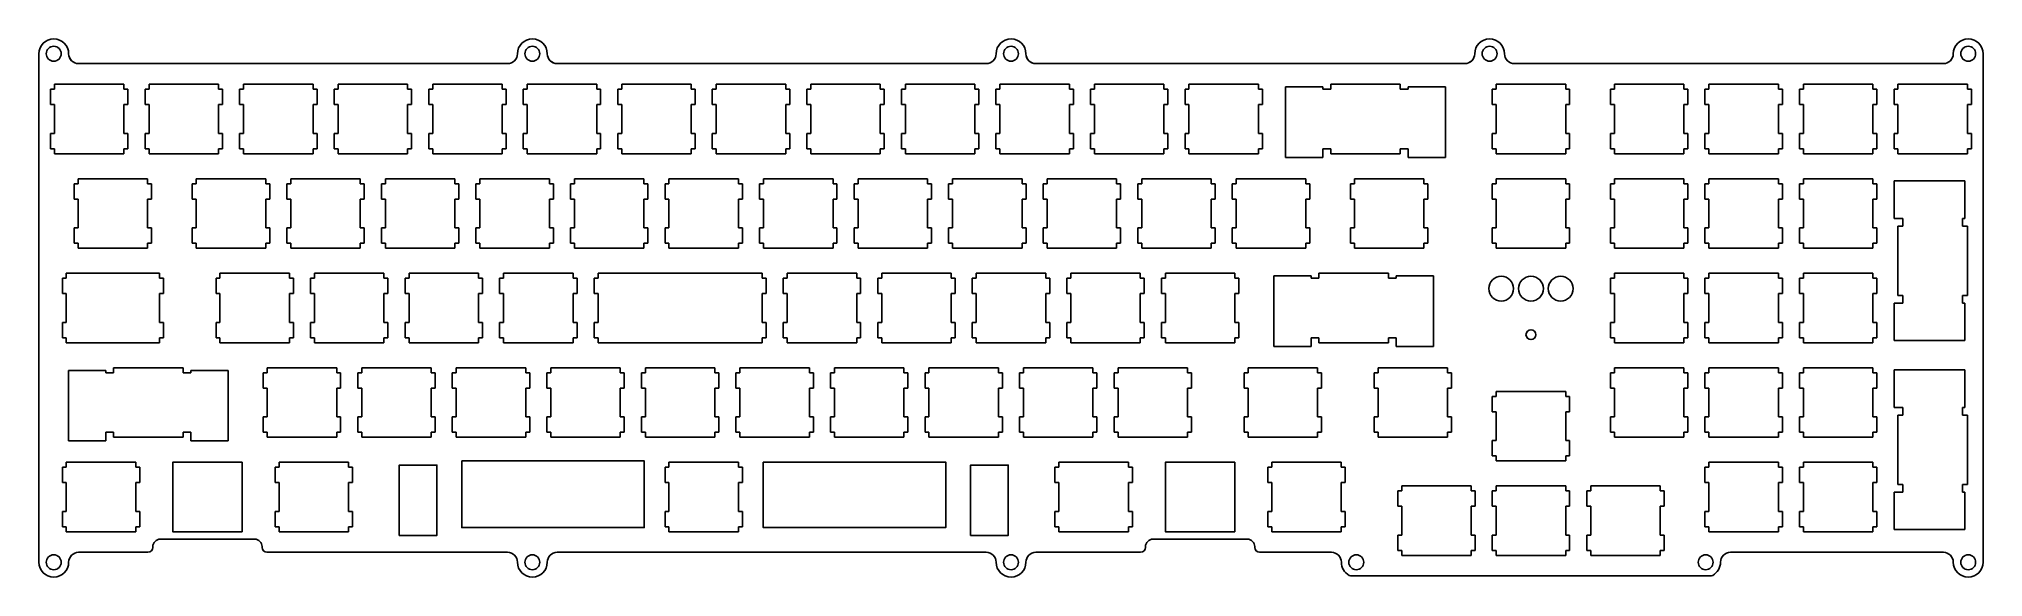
# Model space of a CAD drawing. Header units: millimetres. Extents: x -1 to 391, y -2 to 107.
import ezdxf

# ---------------------------------------------------------------- set-up
doc = ezdxf.new("R2010")
doc.units = ezdxf.units.MM

msp = doc.modelspace()

# ---------------------------------------------------------------- linework, layer by layer
for p, q in [((-0.53, 103.72), (-0.53, 100.72)), ((-0.53, 103.72), (-0.53, 100.72)), ((-0.53, 103.72), (-0.53, 100.72)), ((-0.53, 103.72), (-0.53, 100.72)), ((-0.53, 103.72), (-0.53, 100.72)), ((-0.53, 103.72), (-0.53, 100.72)), ((-0.53, 103.72), (-0.53, 100.72)), ((-0.53, 103.72), (-0.53, 100.72)), ((-0.53, 103.72), (-0.53, 100.72)), ((-0.53, 103.72), (-0.53, 100.72)), ((-0.53, 103.72), (-0.53, 100.72)), ((-0.53, 103.72), (-0.53, 100.72)), ((-0.53, 103.72), (-0.53, 100.72)), ((-0.53, 103.72), (-0.53, 100.72)), ((-0.53, 103.72), (-0.53, 100.72)), ((-0.53, 103.72), (-0.53, 100.72)), ((-0.53, 103.72), (-0.53, 100.72)), ((-0.53, 103.72), (-0.53, 100.72)), ((-0.53, 103.72), (-0.53, 100.72)), ((391.24, 103.72), (391.24, 100.72)), ((391.24, 103.72), (391.24, 100.72)), ((391.24, 103.72), (391.24, 100.72)), ((391.24, 103.72), (391.24, 100.72)), ((391.24, 103.72), (391.24, 100.72)), ((391.24, 103.72), (391.24, 100.72)), ((391.24, 103.72), (391.24, 100.72)), ((391.24, 103.72), (391.24, 100.72)), ((391.24, 103.72), (391.24, 100.72)), ((391.24, 103.72), (391.24, 100.72)), ((391.24, 103.72), (391.24, 100.72)), ((391.24, 103.72), (391.24, 100.72)), ((391.24, 103.72), (391.24, 100.72)), ((391.24, 103.72), (391.24, 100.72)), ((391.24, 103.72), (391.24, 100.72)), ((391.24, 103.72), (391.24, 100.72)), ((391.24, 103.72), (391.24, 100.72)), ((391.24, 103.72), (391.24, 100.72)), ((391.24, 103.72), (391.24, 100.72)), ((391.24, 103.72), (391.24, 100.72)), ((391.24, 103.72), (391.24, 100.72)), ((391.24, 103.72), (391.24, 100.72)), ((391.24, 103.72), (391.24, 100.72)), ((391.24, 100.72), (391.24, 103.72)), ((391.24, 103.72), (391.24, 100.72)), ((-0.53, 4.22), (-0.53, 100.72)), ((-0.53, 4.22), (-0.53, 100.72)), ((-0.53, 4.22), (-0.53, 100.72)), ((-0.53, 4.22), (-0.53, 100.72)), ((-0.53, 4.22), (-0.53, 100.72)), ((-0.53, 4.22), (-0.53, 100.72)), ((-0.53, 4.22), (-0.53, 100.72)), ((-0.53, 4.22), (-0.53, 100.72)), ((-0.53, 4.22), (-0.53, 100.72)), ((-0.53, 4.22), (-0.53, 100.72)), ((-0.53, 4.22), (-0.53, 100.72)), ((-0.53, 4.22), (-0.53, 100.72)), ((-0.53, 4.22), (-0.53, 100.72)), ((-0.53, 4.22), (-0.53, 100.72)), ((-0.53, 4.22), (-0.53, 100.72)), ((-0.53, 4.22), (-0.53, 100.72)), ((-0.53, 4.22), (-0.53, 100.72)), ((-0.53, 4.22), (-0.53, 100.72)), ((-0.53, 4.22), (-0.53, 100.72)), ((7.47, 101.72), (93.91, 101.72)), ((7.47, 101.72), (93.91, 101.72)), ((7.47, 101.72), (93.91, 101.72)), ((7.47, 101.72), (93.91, 101.72)), ((7.47, 101.72), (93.91, 101.72)), ((7.47, 101.72), (93.91, 101.72)), ((7.47, 101.72), (93.91, 101.72)), ((7.47, 101.72), (93.91, 101.72)), ((7.47, 101.72), (93.91, 101.72)), ((7.47, 101.72), (93.91, 101.72)), ((7.47, 101.72), (93.91, 101.72)), ((7.47, 101.72), (93.91, 101.72)), ((7.47, 101.72), (93.91, 101.72)), ((7.47, 101.72), (93.91, 101.72)), ((7.47, 101.72), (93.91, 101.72)), ((7.47, 101.72), (93.91, 101.72)), ((7.47, 101.72), (93.91, 101.72)), ((7.47, 101.72), (93.91, 101.72)), ((7.47, 101.72), (93.91, 101.72)), ((103.91, 101.72), (190.36, 101.72)), ((103.91, 101.72), (190.36, 101.72)), ((103.91, 101.72), (190.36, 101.72)), ((103.91, 101.72), (190.36, 101.72)), ((103.91, 101.72), (190.36, 101.72)), ((103.91, 101.72), (190.36, 101.72)), ((103.91, 101.72), (190.36, 101.72)), ((103.91, 101.72), (190.36, 101.72)), ((103.91, 101.72), (190.36, 101.72)), ((103.91, 101.72), (190.36, 101.72)), ((103.91, 101.72), (190.36, 101.72)), ((103.91, 101.72), (190.36, 101.72)), ((103.91, 101.72), (190.36, 101.72)), ((103.91, 101.72), (190.36, 101.72)), ((103.91, 101.72), (190.36, 101.72)), ((103.91, 101.72), (190.36, 101.72)), ((103.91, 101.72), (190.36, 101.72)), ((103.91, 101.72), (190.36, 101.72)), ((103.91, 101.72), (190.36, 101.72)), ((200.36, 101.72), (286.8, 101.72)), ((200.36, 101.72), (286.8, 101.72)), ((200.36, 101.72), (286.8, 101.72)), ((200.36, 101.72), (286.8, 101.72)), ((200.36, 101.72), (286.8, 101.72)), ((200.36, 101.72), (286.8, 101.72)), ((200.36, 101.72), (286.8, 101.72)), ((200.36, 101.72), (286.8, 101.72)), ((200.36, 101.72), (286.8, 101.72)), ((200.36, 101.72), (286.8, 101.72)), ((200.36, 101.72), (286.8, 101.72)), ((200.36, 101.72), (286.8, 101.72)), ((200.36, 101.72), (286.8, 101.72)), ((200.36, 101.72), (286.8, 101.72)), ((200.36, 101.72), (286.8, 101.72)), ((200.36, 101.72), (286.8, 101.72)), ((200.36, 101.72), (286.8, 101.72)), ((200.36, 101.72), (286.8, 101.72)), ((200.36, 101.72), (286.8, 101.72)), ((296.8, 101.72), (383.24, 101.72)), ((296.8, 101.72), (383.24, 101.72)), ((296.8, 101.72), (383.24, 101.72)), ((296.8, 101.72), (383.24, 101.72)), ((296.8, 101.72), (383.24, 101.72)), ((296.8, 101.72), (383.24, 101.72)), ((296.8, 101.72), (383.24, 101.72)), ((296.8, 101.72), (383.24, 101.72)), ((296.8, 101.72), (383.24, 101.72)), ((296.8, 101.72), (383.24, 101.72)), ((296.8, 101.72), (383.24, 101.72)), ((296.8, 101.72), (383.24, 101.72)), ((296.8, 101.72), (383.24, 101.72)), ((296.8, 101.72), (383.24, 101.72)), ((296.8, 101.72), (383.24, 101.72)), ((296.8, 101.72), (383.24, 101.72)), ((296.8, 101.72), (383.24, 101.72)), ((296.8, 101.72), (383.24, 101.72)), ((296.8, 101.72), (383.24, 101.72)), ((391.24, 4.22), (391.24, 100.72)), ((391.24, 4.22), (391.24, 100.72)), ((391.24, 4.22), (391.24, 100.72)), ((391.24, 4.22), (391.24, 100.72)), ((391.24, 4.22), (391.24, 100.72)), ((391.24, 4.22), (391.24, 100.72)), ((391.24, 4.22), (391.24, 100.72)), ((391.24, 4.22), (391.24, 100.72)), ((391.24, 4.22), (391.24, 100.72)), ((391.24, 4.22), (391.24, 100.72)), ((391.24, 4.22), (391.24, 100.72)), ((391.24, 4.22), (391.24, 100.72)), ((391.24, 4.22), (391.24, 100.72)), ((391.24, 4.22), (391.24, 100.72)), ((391.24, 4.22), (391.24, 100.72)), ((391.24, 4.22), (391.24, 100.72)), ((391.24, 4.22), (391.24, 100.72)), ((391.24, 4.22), (391.24, 100.72)), ((391.24, 4.22), (391.24, 100.72)), ((391.24, 4.22), (391.24, 100.72)), ((23.76, 59.47), (5, 59.47)), ((5, 59.47), (19, 59.47)), ((5, 45.47), (23.76, 45.47)), ((-0.53, 1.22), (-0.53, 4.22)), ((-0.53, 1.22), (-0.53, 4.22)), ((-0.53, 1.22), (-0.53, 4.22)), ((-0.53, 1.22), (-0.53, 4.22)), ((-0.53, 1.22), (-0.53, 4.22)), ((-0.53, 1.22), (-0.53, 4.22)), ((-0.53, 1.22), (-0.53, 4.22)), ((-0.53, 1.22), (-0.53, 4.22)), ((-0.53, 1.22), (-0.53, 4.22)), ((-0.53, 1.22), (-0.53, 4.22)), ((-0.53, 1.22), (-0.53, 4.22)), ((-0.53, 1.22), (-0.53, 4.22)), ((-0.53, 1.22), (-0.53, 4.22)), ((-0.53, 1.22), (-0.53, 4.22)), ((-0.53, 1.22), (-0.53, 4.22)), ((-0.53, 1.22), (-0.53, 4.22)), ((-0.53, 1.22), (-0.53, 4.22)), ((-0.53, 1.22), (-0.53, 4.22)), ((-0.53, 1.22), (-0.53, 4.22)), ((22.43, 4.22), (22.43, 4.37)), ((23.93, 5.87), (42.93, 5.87)), ((44.43, 4.37), (44.43, 4.22)), ((222.46, 4.22), (222.46, 4.37)), ((223.96, 5.87), (242.96, 5.87)), ((223.96, 5.87), (242.96, 5.87)), ((223.96, 5.87), (242.96, 5.87)), ((223.96, 5.87), (242.96, 5.87)), ((223.96, 5.87), (242.96, 5.87)), ((223.96, 5.87), (242.96, 5.87)), ((223.96, 5.87), (242.96, 5.87)), ((223.96, 5.87), (242.96, 5.87)), ((223.96, 5.87), (242.96, 5.87)), ((223.96, 5.87), (242.96, 5.87)), ((223.96, 5.87), (242.96, 5.87)), ((223.96, 5.87), (242.96, 5.87)), ((223.96, 5.87), (242.96, 5.87)), ((223.96, 5.87), (242.96, 5.87)), ((223.96, 5.87), (242.96, 5.87)), ((223.96, 5.87), (242.96, 5.87)), ((223.96, 5.87), (242.96, 5.87)), ((223.96, 5.87), (242.96, 5.87)), ((223.96, 5.87), (242.96, 5.87)), ((223.96, 5.87), (242.96, 5.87)), ((244.46, 4.37), (244.46, 4.22)), ((391.24, 3.22), (391.24, 4.22)), ((391.24, 3.22), (391.24, 4.22)), ((391.24, 3.22), (391.24, 4.22)), ((391.24, 3.22), (391.24, 4.22)), ((391.24, 3.22), (391.24, 4.22)), ((391.24, 3.22), (391.24, 4.22)), ((391.24, 3.22), (391.24, 4.22)), ((391.24, 3.22), (391.24, 4.22)), ((391.24, 3.22), (391.24, 4.22)), ((391.24, 3.22), (391.24, 4.22)), ((391.24, 3.22), (391.24, 4.22)), ((391.24, 3.22), (391.24, 4.22)), ((391.24, 3.22), (391.24, 4.22)), ((391.24, 3.22), (391.24, 4.22)), ((391.24, 3.22), (391.24, 4.22)), ((391.24, 3.22), (391.24, 4.22)), ((391.24, 3.22), (391.24, 4.22)), ((391.24, 3.22), (391.24, 4.22)), ((391.24, 3.22), (391.24, 4.22)), ((391.24, 3.22), (391.24, 4.22)), ((391.24, 3.22), (391.24, 4.22)), ((391.24, 3.22), (391.24, 4.22)), ((391.24, 3.22), (391.24, 4.22)), ((7.47, 3.22), (21.43, 3.22)), ((45.43, 3.22), (93.91, 3.22)), ((200.36, 3.22), (221.46, 3.22)), ((245.46, 3.22), (259.93, 3.22)), ((340.33, 3.22), (383.24, 3.22)), ((340.33, 3.22), (383.24, 3.22)), ((340.33, 3.22), (383.24, 3.22)), ((340.33, 3.22), (383.24, 3.22)), ((340.33, 3.22), (383.24, 3.22)), ((340.33, 3.22), (383.24, 3.22)), ((340.33, 3.22), (383.24, 3.22)), ((340.33, 3.22), (383.24, 3.22)), ((340.33, 3.22), (383.24, 3.22)), ((340.33, 3.22), (383.24, 3.22)), ((340.33, 3.22), (383.24, 3.22)), ((340.33, 3.22), (383.24, 3.22)), ((340.33, 3.22), (383.24, 3.22)), ((340.33, 3.22), (383.24, 3.22)), ((340.33, 3.22), (383.24, 3.22)), ((340.33, 3.22), (383.24, 3.22)), ((340.33, 3.22), (383.24, 3.22)), ((340.33, 3.22), (383.24, 3.22)), ((340.33, 3.22), (383.24, 3.22)), ((340.33, 3.22), (383.24, 3.22)), ((391.24, 1.22), (391.24, 3.22)), ((391.24, 1.22), (391.24, 3.22)), ((391.24, 1.22), (391.24, 3.22)), ((391.24, 1.22), (391.24, 3.22)), ((391.24, 1.22), (391.24, 3.22)), ((391.24, 1.22), (391.24, 3.22)), ((391.24, 1.22), (391.24, 3.22)), ((391.24, 1.22), (391.24, 3.22)), ((391.24, 1.22), (391.24, 3.22)), ((391.24, 1.22), (391.24, 3.22)), ((391.24, 1.22), (391.24, 3.22)), ((391.24, 1.22), (391.24, 3.22)), ((391.24, 1.22), (391.24, 3.22)), ((391.24, 1.22), (391.24, 3.22)), ((391.24, 1.22), (391.24, 3.22)), ((391.24, 1.22), (391.24, 3.22)), ((391.24, 1.22), (391.24, 3.22)), ((391.24, 1.22), (391.24, 3.22)), ((391.24, 1.22), (391.24, 3.22)), ((391.24, 1.22), (391.24, 3.22)), ((263.99, -1.54), (336.28, -1.54)), ((263.99, -1.54), (336.28, -1.54)), ((263.99, -1.54), (336.28, -1.54)), ((263.99, -1.54), (336.28, -1.54)), ((263.99, -1.54), (336.28, -1.54)), ((263.99, -1.54), (336.28, -1.54)), ((263.99, -1.54), (336.28, -1.54)), ((263.99, -1.54), (336.28, -1.54)), ((263.99, -1.54), (336.28, -1.54)), ((263.99, -1.54), (336.28, -1.54)), ((263.99, -1.54), (336.28, -1.54)), ((263.99, -1.54), (336.28, -1.54)), ((263.99, -1.54), (336.28, -1.54)), ((263.99, -1.54), (336.28, -1.54)), ((263.99, -1.54), (336.28, -1.54)), ((263.99, -1.54), (336.28, -1.54)), ((263.99, -1.54), (336.28, -1.54)), ((263.99, -1.54), (336.28, -1.54)), ((263.99, -1.54), (336.28, -1.54)), ((263.99, -1.54), (336.28, -1.54))]:
    msp.add_line(p, q)
at = {"color": 0}
for p, q in [((2.62, 96.57), (1.82, 96.57)), ((1.82, 96.57), (1.82, 93.47)), ((2.62, 97.57), (2.62, 96.57)), ((16.62, 97.57), (2.62, 97.57)), ((16.62, 96.57), (16.62, 97.57)), ((17.42, 96.57), (16.62, 96.57)), ((17.42, 93.47), (17.42, 96.57)), ((21.67, 96.57), (20.87, 96.57)), ((20.87, 96.57), (20.87, 93.47)), ((21.67, 97.57), (21.67, 96.57)), ((35.67, 97.57), (21.67, 97.57)), ((35.67, 96.57), (35.67, 97.57)), ((36.47, 96.57), (35.67, 96.57)), ((36.47, 93.47), (36.47, 96.57)), ((40.72, 96.57), (39.92, 96.57)), ((39.92, 96.57), (39.92, 93.47)), ((40.72, 97.57), (40.72, 96.57)), ((54.72, 97.57), (40.72, 97.57)), ((54.72, 96.57), (54.72, 97.57)), ((55.52, 96.57), (54.72, 96.57)), ((55.52, 93.47), (55.52, 96.57)), ((59.77, 96.57), (58.97, 96.57)), ((58.97, 96.57), (58.97, 93.47)), ((59.77, 97.57), (59.77, 96.57)), ((73.77, 97.57), (59.77, 97.57)), ((73.77, 96.57), (73.77, 97.57)), ((74.57, 96.57), (73.77, 96.57)), ((74.57, 93.47), (74.57, 96.57)), ((78.82, 96.57), (78.02, 96.57)), ((78.02, 96.57), (78.02, 93.47)), ((78.82, 97.57), (78.82, 96.57)), ((92.82, 97.57), (78.82, 97.57)), ((92.82, 96.57), (92.82, 97.57)), ((93.62, 96.57), (92.82, 96.57)), ((93.62, 93.47), (93.62, 96.57)), ((97.87, 96.57), (97.07, 96.57)), ((97.07, 96.57), (97.07, 93.47)), ((97.87, 97.57), (97.87, 96.57)), ((111.87, 97.57), (97.87, 97.57)), ((111.87, 96.57), (111.87, 97.57)), ((112.67, 96.57), (111.87, 96.57)), ((112.67, 93.47), (112.67, 96.57)), ((116.92, 96.57), (116.12, 96.57)), ((116.12, 96.57), (116.12, 93.47)), ((116.92, 97.57), (116.92, 96.57)), ((130.92, 97.57), (116.92, 97.57)), ((130.92, 96.57), (130.92, 97.57)), ((131.72, 96.57), (130.92, 96.57)), ((131.72, 93.47), (131.72, 96.57)), ((135.97, 96.57), (135.17, 96.57)), ((135.17, 96.57), (135.17, 93.47)), ((135.97, 97.57), (135.97, 96.57)), ((149.97, 97.57), (135.97, 97.57)), ((149.97, 96.57), (149.97, 97.57)), ((150.77, 96.57), (149.97, 96.57)), ((150.77, 93.47), (150.77, 96.57)), ((155.02, 96.57), (154.22, 96.57)), ((154.22, 96.57), (154.22, 93.47)), ((155.02, 97.57), (155.02, 96.57)), ((169.02, 97.57), (155.02, 97.57)), ((169.02, 96.57), (169.02, 97.57)), ((169.82, 96.57), (169.02, 96.57)), ((169.82, 93.47), (169.82, 96.57)), ((174.07, 96.57), (173.27, 96.57)), ((173.27, 96.57), (173.27, 93.47)), ((174.07, 97.57), (174.07, 96.57)), ((188.07, 97.57), (174.07, 97.57)), ((188.07, 96.57), (188.07, 97.57)), ((188.87, 96.57), (188.07, 96.57)), ((188.87, 93.47), (188.87, 96.57)), ((193.12, 96.57), (192.32, 96.57)), ((192.32, 96.57), (192.32, 93.47)), ((193.12, 97.57), (193.12, 96.57)), ((207.12, 97.57), (193.12, 97.57)), ((207.12, 96.57), (207.12, 97.57)), ((207.92, 96.57), (207.12, 96.57)), ((207.92, 93.47), (207.92, 96.57)), ((212.17, 96.57), (211.37, 96.57)), ((211.37, 96.57), (211.37, 93.47)), ((212.17, 97.57), (212.17, 96.57)), ((226.17, 97.57), (212.17, 97.57)), ((226.17, 96.57), (226.17, 97.57)), ((226.97, 96.57), (226.17, 96.57)), ((226.97, 93.47), (226.97, 96.57)), ((231.22, 96.57), (230.42, 96.57)), ((230.42, 96.57), (230.42, 93.47)), ((231.22, 97.57), (231.22, 96.57)), ((245.22, 97.57), (231.22, 97.57)), ((245.22, 96.57), (245.22, 97.57)), ((246.02, 96.57), (245.22, 96.57)), ((246.02, 93.47), (246.02, 96.57)), ((256.54, 97.02), (253.24, 97.02)), ((259.79, 96.57), (258.99, 96.57)), ((259.79, 97.57), (259.79, 96.57)), ((273.79, 97.57), (259.79, 97.57)), ((273.79, 96.57), (273.79, 97.57)), ((274.59, 96.57), (273.79, 96.57)), ((280.34, 97.02), (277.04, 97.02)), ((293.13, 96.57), (292.33, 96.57)), ((292.33, 96.57), (292.33, 93.47)), ((293.13, 97.57), (293.13, 96.57)), ((307.13, 97.57), (293.13, 97.57)), ((307.13, 96.57), (307.13, 97.57)), ((307.93, 96.57), (307.13, 96.57)), ((307.93, 93.47), (307.93, 96.57)), ((316.94, 96.57), (316.14, 96.57)), ((316.14, 96.57), (316.14, 93.47)), ((316.94, 97.57), (316.94, 96.57)), ((330.94, 97.57), (316.94, 97.57)), ((330.94, 96.57), (330.94, 97.57)), ((331.74, 96.57), (330.94, 96.57)), ((331.74, 93.47), (331.74, 96.57)), ((335.99, 96.57), (335.19, 96.57)), ((335.19, 96.57), (335.19, 93.47)), ((335.99, 97.57), (335.99, 96.57)), ((349.99, 97.57), (335.99, 97.57)), ((349.99, 96.57), (349.99, 97.57)), ((350.79, 96.57), (349.99, 96.57)), ((350.79, 93.47), (350.79, 96.57)), ((355.04, 96.57), (354.24, 96.57)), ((354.24, 96.57), (354.24, 93.47)), ((355.04, 97.57), (355.04, 96.57)), ((369.04, 97.57), (355.04, 97.57)), ((369.04, 96.57), (369.04, 97.57)), ((369.84, 96.57), (369.04, 96.57)), ((369.84, 93.47), (369.84, 96.57)), ((374.09, 96.57), (373.29, 96.57)), ((373.29, 96.57), (373.29, 93.47)), ((374.09, 97.57), (374.09, 96.57)), ((388.09, 97.57), (374.09, 97.57)), ((388.09, 96.57), (388.09, 97.57)), ((388.89, 96.57), (388.09, 96.57)), ((388.89, 93.47), (388.89, 96.57)), ((1.82, 93.47), (2.62, 93.47)), ((2.62, 93.47), (2.62, 87.67)), ((16.62, 87.67), (16.62, 93.47)), ((16.62, 93.47), (17.42, 93.47)), ((20.87, 93.47), (21.67, 93.47)), ((21.67, 93.47), (21.67, 87.67)), ((35.67, 87.67), (35.67, 93.47)), ((35.67, 93.47), (36.47, 93.47)), ((39.92, 93.47), (40.72, 93.47)), ((40.72, 93.47), (40.72, 87.67)), ((54.72, 87.67), (54.72, 93.47)), ((54.72, 93.47), (55.52, 93.47)), ((58.97, 93.47), (59.77, 93.47)), ((59.77, 93.47), (59.77, 87.67)), ((73.77, 87.67), (73.77, 93.47)), ((73.77, 93.47), (74.57, 93.47)), ((78.02, 93.47), (78.82, 93.47)), ((78.82, 93.47), (78.82, 87.67)), ((92.82, 87.67), (92.82, 93.47)), ((92.82, 93.47), (93.62, 93.47)), ((97.07, 93.47), (97.87, 93.47)), ((97.87, 93.47), (97.87, 87.67)), ((111.87, 87.67), (111.87, 93.47)), ((111.87, 93.47), (112.67, 93.47)), ((116.12, 93.47), (116.92, 93.47)), ((116.92, 93.47), (116.92, 87.67)), ((130.92, 87.67), (130.92, 93.47)), ((130.92, 93.47), (131.72, 93.47)), ((135.17, 93.47), (135.97, 93.47)), ((135.97, 93.47), (135.97, 87.67)), ((149.97, 87.67), (149.97, 93.47)), ((149.97, 93.47), (150.77, 93.47)), ((154.22, 93.47), (155.02, 93.47)), ((155.02, 93.47), (155.02, 87.67)), ((169.02, 87.67), (169.02, 93.47)), ((169.02, 93.47), (169.82, 93.47)), ((173.27, 93.47), (174.07, 93.47)), ((174.07, 93.47), (174.07, 87.67)), ((188.07, 87.67), (188.07, 93.47)), ((188.07, 93.47), (188.87, 93.47)), ((192.32, 93.47), (193.12, 93.47)), ((193.12, 93.47), (193.12, 87.67)), ((207.12, 87.67), (207.12, 93.47)), ((207.12, 93.47), (207.92, 93.47)), ((211.37, 93.47), (212.17, 93.47)), ((212.17, 93.47), (212.17, 87.67)), ((226.17, 87.67), (226.17, 93.47)), ((226.17, 93.47), (226.97, 93.47)), ((230.42, 93.47), (231.22, 93.47)), ((231.22, 93.47), (231.22, 87.67)), ((245.22, 87.67), (245.22, 93.47)), ((245.22, 93.47), (246.02, 93.47)), ((250.69, 92.87), (250.69, 90.07)), ((282.89, 90.07), (282.89, 92.87)), ((292.33, 93.47), (293.13, 93.47)), ((293.13, 93.47), (293.13, 87.67)), ((307.13, 87.67), (307.13, 93.47)), ((307.13, 93.47), (307.93, 93.47)), ((316.14, 93.47), (316.94, 93.47)), ((316.94, 93.47), (316.94, 87.67)), ((330.94, 87.67), (330.94, 93.47)), ((330.94, 93.47), (331.74, 93.47)), ((335.19, 93.47), (335.99, 93.47)), ((335.99, 93.47), (335.99, 87.67)), ((349.99, 87.67), (349.99, 93.47)), ((349.99, 93.47), (350.79, 93.47)), ((354.24, 93.47), (355.04, 93.47)), ((355.04, 93.47), (355.04, 87.67)), ((369.04, 87.67), (369.04, 93.47)), ((369.04, 93.47), (369.84, 93.47)), ((373.29, 93.47), (374.09, 93.47)), ((374.09, 93.47), (374.09, 87.67)), ((388.09, 87.67), (388.09, 93.47)), ((388.09, 93.47), (388.89, 93.47)), ((2.62, 87.67), (1.82, 87.67)), ((1.82, 87.67), (1.82, 84.57)), ((17.42, 87.67), (16.62, 87.67)), ((17.42, 84.57), (17.42, 87.67)), ((21.67, 87.67), (20.87, 87.67)), ((20.87, 87.67), (20.87, 84.57)), ((36.47, 87.67), (35.67, 87.67)), ((36.47, 84.57), (36.47, 87.67)), ((40.72, 87.67), (39.92, 87.67)), ((39.92, 87.67), (39.92, 84.57)), ((55.52, 87.67), (54.72, 87.67)), ((55.52, 84.57), (55.52, 87.67)), ((59.77, 87.67), (58.97, 87.67)), ((58.97, 87.67), (58.97, 84.57)), ((74.57, 87.67), (73.77, 87.67)), ((74.57, 84.57), (74.57, 87.67)), ((78.82, 87.67), (78.02, 87.67)), ((78.02, 87.67), (78.02, 84.57)), ((93.62, 87.67), (92.82, 87.67)), ((93.62, 84.57), (93.62, 87.67)), ((97.87, 87.67), (97.07, 87.67)), ((97.07, 87.67), (97.07, 84.57)), ((112.67, 87.67), (111.87, 87.67)), ((112.67, 84.57), (112.67, 87.67)), ((116.92, 87.67), (116.12, 87.67)), ((116.12, 87.67), (116.12, 84.57)), ((131.72, 87.67), (130.92, 87.67)), ((131.72, 84.57), (131.72, 87.67)), ((135.97, 87.67), (135.17, 87.67)), ((135.17, 87.67), (135.17, 84.57)), ((150.77, 87.67), (149.97, 87.67)), ((150.77, 84.57), (150.77, 87.67)), ((155.02, 87.67), (154.22, 87.67)), ((154.22, 87.67), (154.22, 84.57)), ((169.82, 87.67), (169.02, 87.67)), ((169.82, 84.57), (169.82, 87.67)), ((174.07, 87.67), (173.27, 87.67)), ((173.27, 87.67), (173.27, 84.57)), ((188.87, 87.67), (188.07, 87.67)), ((188.87, 84.57), (188.87, 87.67)), ((193.12, 87.67), (192.32, 87.67)), ((192.32, 87.67), (192.32, 84.57)), ((207.92, 87.67), (207.12, 87.67)), ((207.92, 84.57), (207.92, 87.67)), ((212.17, 87.67), (211.37, 87.67)), ((211.37, 87.67), (211.37, 84.57)), ((226.97, 87.67), (226.17, 87.67)), ((226.97, 84.57), (226.97, 87.67)), ((231.22, 87.67), (230.42, 87.67)), ((230.42, 87.67), (230.42, 84.57)), ((246.02, 87.67), (245.22, 87.67)), ((246.02, 84.57), (246.02, 87.67)), ((293.13, 87.67), (292.33, 87.67)), ((292.33, 87.67), (292.33, 84.57)), ((307.93, 87.67), (307.13, 87.67)), ((307.93, 84.57), (307.93, 87.67)), ((316.94, 87.67), (316.14, 87.67)), ((316.14, 87.67), (316.14, 84.57)), ((331.74, 87.67), (330.94, 87.67)), ((331.74, 84.57), (331.74, 87.67)), ((335.99, 87.67), (335.19, 87.67)), ((335.19, 87.67), (335.19, 84.57)), ((350.79, 87.67), (349.99, 87.67)), ((350.79, 84.57), (350.79, 87.67)), ((355.04, 87.67), (354.24, 87.67)), ((354.24, 87.67), (354.24, 84.57)), ((369.84, 87.67), (369.04, 87.67)), ((369.84, 84.57), (369.84, 87.67)), ((374.09, 87.67), (373.29, 87.67)), ((373.29, 87.67), (373.29, 84.57)), ((388.89, 87.67), (388.09, 87.67)), ((388.89, 84.57), (388.89, 87.67)), ((1.82, 84.57), (2.62, 84.57)), ((2.62, 84.57), (2.62, 83.57)), ((2.62, 83.57), (16.62, 83.57)), ((16.62, 83.57), (16.62, 84.57)), ((16.62, 84.57), (17.42, 84.57)), ((20.87, 84.57), (21.67, 84.57)), ((21.67, 84.57), (21.67, 83.57)), ((21.67, 83.57), (35.67, 83.57)), ((35.67, 83.57), (35.67, 84.57)), ((35.67, 84.57), (36.47, 84.57)), ((39.92, 84.57), (40.72, 84.57)), ((40.72, 84.57), (40.72, 83.57)), ((40.72, 83.57), (54.72, 83.57)), ((54.72, 83.57), (54.72, 84.57)), ((54.72, 84.57), (55.52, 84.57)), ((58.97, 84.57), (59.77, 84.57)), ((59.77, 84.57), (59.77, 83.57)), ((59.77, 83.57), (73.77, 83.57)), ((73.77, 83.57), (73.77, 84.57)), ((73.77, 84.57), (74.57, 84.57)), ((78.02, 84.57), (78.82, 84.57)), ((78.82, 84.57), (78.82, 83.57)), ((78.82, 83.57), (92.82, 83.57)), ((92.82, 83.57), (92.82, 84.57)), ((92.82, 84.57), (93.62, 84.57)), ((97.07, 84.57), (97.87, 84.57)), ((97.87, 84.57), (97.87, 83.57)), ((97.87, 83.57), (111.87, 83.57)), ((111.87, 83.57), (111.87, 84.57)), ((111.87, 84.57), (112.67, 84.57)), ((116.12, 84.57), (116.92, 84.57)), ((116.92, 84.57), (116.92, 83.57)), ((116.92, 83.57), (130.92, 83.57)), ((130.92, 83.57), (130.92, 84.57)), ((130.92, 84.57), (131.72, 84.57)), ((135.17, 84.57), (135.97, 84.57)), ((135.97, 84.57), (135.97, 83.57)), ((135.97, 83.57), (149.97, 83.57)), ((149.97, 83.57), (149.97, 84.57)), ((149.97, 84.57), (150.77, 84.57)), ((154.22, 84.57), (155.02, 84.57)), ((155.02, 84.57), (155.02, 83.57)), ((155.02, 83.57), (169.02, 83.57)), ((169.02, 83.57), (169.02, 84.57)), ((169.02, 84.57), (169.82, 84.57)), ((173.27, 84.57), (174.07, 84.57)), ((174.07, 84.57), (174.07, 83.57)), ((174.07, 83.57), (188.07, 83.57)), ((188.07, 83.57), (188.07, 84.57)), ((188.07, 84.57), (188.87, 84.57)), ((192.32, 84.57), (193.12, 84.57)), ((193.12, 84.57), (193.12, 83.57)), ((193.12, 83.57), (207.12, 83.57)), ((207.12, 83.57), (207.12, 84.57)), ((207.12, 84.57), (207.92, 84.57)), ((211.37, 84.57), (212.17, 84.57)), ((212.17, 84.57), (212.17, 83.57)), ((212.17, 83.57), (226.17, 83.57)), ((226.17, 83.57), (226.17, 84.57)), ((226.17, 84.57), (226.97, 84.57)), ((230.42, 84.57), (231.22, 84.57)), ((231.22, 84.57), (231.22, 83.57)), ((231.22, 83.57), (245.22, 83.57)), ((245.22, 83.57), (245.22, 84.57)), ((245.22, 84.57), (246.02, 84.57)), ((253.24, 82.82), (256.54, 82.82)), ((258.22, 83.8), (258.22, 84.57)), ((258.99, 84.57), (259.79, 84.57)), ((259.79, 84.57), (259.79, 83.57)), ((259.79, 83.57), (273.79, 83.57)), ((273.79, 83.57), (273.79, 84.57)), ((273.79, 84.57), (274.59, 84.57)), ((275.37, 84.57), (275.37, 83.8)), ((277.04, 82.82), (280.34, 82.82)), ((292.33, 84.57), (293.13, 84.57)), ((293.13, 84.57), (293.13, 83.57)), ((293.13, 83.57), (307.13, 83.57)), ((307.13, 83.57), (307.13, 84.57)), ((307.13, 84.57), (307.93, 84.57)), ((316.14, 84.57), (316.94, 84.57)), ((316.94, 84.57), (316.94, 83.57)), ((316.94, 83.57), (330.94, 83.57)), ((330.94, 83.57), (330.94, 84.57)), ((330.94, 84.57), (331.74, 84.57)), ((335.19, 84.57), (335.99, 84.57)), ((335.99, 84.57), (335.99, 83.57)), ((335.99, 83.57), (349.99, 83.57)), ((349.99, 83.57), (349.99, 84.57)), ((349.99, 84.57), (350.79, 84.57)), ((354.24, 84.57), (355.04, 84.57)), ((355.04, 84.57), (355.04, 83.57)), ((355.04, 83.57), (369.04, 83.57)), ((369.04, 83.57), (369.04, 84.57)), ((369.04, 84.57), (369.84, 84.57)), ((373.29, 84.57), (374.09, 84.57)), ((374.09, 84.57), (374.09, 83.57)), ((374.09, 83.57), (388.09, 83.57)), ((388.09, 83.57), (388.09, 84.57)), ((388.09, 84.57), (388.89, 84.57)), ((7.38, 78.52), (7.38, 77.52)), ((21.38, 78.52), (7.38, 78.52)), ((21.38, 77.52), (21.38, 78.52)), ((31.19, 78.52), (31.19, 77.52)), ((45.19, 78.52), (31.19, 78.52)), ((45.19, 77.52), (45.19, 78.52)), ((50.24, 78.52), (50.24, 77.52)), ((64.24, 78.52), (50.24, 78.52)), ((64.24, 77.52), (64.24, 78.52)), ((69.29, 78.52), (69.29, 77.52)), ((83.29, 78.52), (69.29, 78.52)), ((83.29, 77.52), (83.29, 78.52)), ((88.34, 78.52), (88.34, 77.52)), ((102.34, 78.52), (88.34, 78.52)), ((102.34, 77.52), (102.34, 78.52)), ((107.39, 78.52), (107.39, 77.52)), ((121.39, 78.52), (107.39, 78.52)), ((121.39, 77.52), (121.39, 78.52)), ((126.44, 78.52), (126.44, 77.52)), ((140.44, 78.52), (126.44, 78.52)), ((140.44, 77.52), (140.44, 78.52)), ((145.49, 78.52), (145.49, 77.52)), ((159.49, 78.52), (145.49, 78.52)), ((159.49, 77.52), (159.49, 78.52)), ((164.54, 78.52), (164.54, 77.52)), ((178.54, 78.52), (164.54, 78.52)), ((178.54, 77.52), (178.54, 78.52)), ((183.59, 78.52), (183.59, 77.52)), ((197.59, 78.52), (183.59, 78.52)), ((197.59, 77.52), (197.59, 78.52)), ((202.64, 78.52), (202.64, 77.52)), ((216.64, 78.52), (202.64, 78.52)), ((216.64, 77.52), (216.64, 78.52)), ((221.69, 78.52), (221.69, 77.52)), ((235.69, 78.52), (221.69, 78.52)), ((235.69, 77.52), (235.69, 78.52)), ((240.74, 78.52), (240.74, 77.52)), ((254.74, 78.52), (240.74, 78.52)), ((254.74, 77.52), (254.74, 78.52)), ((264.56, 78.52), (264.56, 77.52)), ((278.56, 78.52), (264.56, 78.52)), ((278.56, 77.52), (278.56, 78.52)), ((293.13, 78.52), (293.13, 77.52)), ((307.13, 78.52), (293.13, 78.52)), ((307.13, 77.52), (307.13, 78.52)), ((316.94, 78.52), (316.94, 77.52)), ((330.94, 78.52), (316.94, 78.52)), ((330.94, 77.52), (330.94, 78.52)), ((335.99, 78.52), (335.99, 77.52)), ((349.99, 78.52), (335.99, 78.52)), ((349.99, 77.52), (349.99, 78.52)), ((355.04, 78.52), (355.04, 77.52)), ((369.04, 78.52), (355.04, 78.52)), ((369.04, 77.52), (369.04, 78.52)), ((7.38, 77.52), (6.58, 77.52)), ((6.58, 77.52), (6.58, 74.42)), ((22.18, 77.52), (21.38, 77.52)), ((22.18, 74.42), (22.18, 77.52)), ((31.19, 77.52), (30.39, 77.52)), ((30.39, 77.52), (30.39, 74.42)), ((45.99, 77.52), (45.19, 77.52)), ((45.99, 74.42), (45.99, 77.52)), ((50.24, 77.52), (49.44, 77.52)), ((49.44, 77.52), (49.44, 74.42)), ((65.04, 77.52), (64.24, 77.52)), ((65.04, 74.42), (65.04, 77.52)), ((69.29, 77.52), (68.49, 77.52)), ((68.49, 77.52), (68.49, 74.42)), ((84.09, 77.52), (83.29, 77.52)), ((84.09, 74.42), (84.09, 77.52)), ((88.34, 77.52), (87.54, 77.52)), ((87.54, 77.52), (87.54, 74.42)), ((103.14, 77.52), (102.34, 77.52)), ((103.14, 74.42), (103.14, 77.52)), ((107.39, 77.52), (106.59, 77.52)), ((106.59, 77.52), (106.59, 74.42)), ((122.19, 77.52), (121.39, 77.52)), ((122.19, 74.42), (122.19, 77.52)), ((126.44, 77.52), (125.64, 77.52)), ((125.64, 77.52), (125.64, 74.42)), ((141.24, 77.52), (140.44, 77.52)), ((141.24, 74.42), (141.24, 77.52)), ((145.49, 77.52), (144.69, 77.52)), ((144.69, 77.52), (144.69, 74.42)), ((160.29, 77.52), (159.49, 77.52)), ((160.29, 74.42), (160.29, 77.52)), ((164.54, 77.52), (163.74, 77.52)), ((163.74, 77.52), (163.74, 74.42)), ((179.34, 77.52), (178.54, 77.52)), ((179.34, 74.42), (179.34, 77.52)), ((183.59, 77.52), (182.79, 77.52)), ((182.79, 77.52), (182.79, 74.42)), ((198.39, 77.52), (197.59, 77.52)), ((198.39, 74.42), (198.39, 77.52)), ((202.64, 77.52), (201.84, 77.52)), ((201.84, 77.52), (201.84, 74.42)), ((217.44, 77.52), (216.64, 77.52)), ((217.44, 74.42), (217.44, 77.52)), ((221.69, 77.52), (220.89, 77.52)), ((220.89, 77.52), (220.89, 74.42)), ((236.49, 77.52), (235.69, 77.52)), ((236.49, 74.42), (236.49, 77.52)), ((240.74, 77.52), (239.94, 77.52)), ((239.94, 77.52), (239.94, 74.42)), ((255.54, 77.52), (254.74, 77.52)), ((255.54, 74.42), (255.54, 77.52)), ((264.56, 77.52), (263.76, 77.52)), ((263.76, 77.52), (263.76, 74.42)), ((279.36, 77.52), (278.56, 77.52)), ((279.36, 74.42), (279.36, 77.52)), ((293.13, 77.52), (292.33, 77.52)), ((292.33, 77.52), (292.33, 74.42)), ((307.93, 77.52), (307.13, 77.52)), ((307.93, 74.42), (307.93, 77.52)), ((316.94, 77.52), (316.14, 77.52)), ((316.14, 77.52), (316.14, 74.42)), ((331.74, 77.52), (330.94, 77.52)), ((331.74, 74.42), (331.74, 77.52)), ((335.99, 77.52), (335.19, 77.52)), ((335.19, 77.52), (335.19, 74.42)), ((350.79, 77.52), (349.99, 77.52)), ((350.79, 74.42), (350.79, 77.52)), ((355.04, 77.52), (354.24, 77.52)), ((354.24, 77.52), (354.24, 74.42)), ((369.84, 77.52), (369.04, 77.52)), ((369.84, 74.42), (369.84, 77.52)), ((6.58, 74.42), (7.38, 74.42)), ((7.38, 74.42), (7.38, 68.62)), ((21.38, 68.62), (21.38, 74.42)), ((21.38, 74.42), (22.18, 74.42)), ((30.39, 74.42), (31.19, 74.42)), ((31.19, 74.42), (31.19, 68.62)), ((45.19, 68.62), (45.19, 74.42)), ((45.19, 74.42), (45.99, 74.42)), ((49.44, 74.42), (50.24, 74.42)), ((50.24, 74.42), (50.24, 68.62)), ((64.24, 68.62), (64.24, 74.42)), ((64.24, 74.42), (65.04, 74.42)), ((68.49, 74.42), (69.29, 74.42)), ((69.29, 74.42), (69.29, 68.62)), ((83.29, 68.62), (83.29, 74.42)), ((83.29, 74.42), (84.09, 74.42)), ((87.54, 74.42), (88.34, 74.42)), ((88.34, 74.42), (88.34, 68.62)), ((102.34, 68.62), (102.34, 74.42)), ((102.34, 74.42), (103.14, 74.42)), ((106.59, 74.42), (107.39, 74.42)), ((107.39, 74.42), (107.39, 68.62)), ((121.39, 68.62), (121.39, 74.42)), ((121.39, 74.42), (122.19, 74.42)), ((125.64, 74.42), (126.44, 74.42)), ((126.44, 74.42), (126.44, 68.62)), ((140.44, 68.62), (140.44, 74.42)), ((140.44, 74.42), (141.24, 74.42)), ((144.69, 74.42), (145.49, 74.42)), ((145.49, 74.42), (145.49, 68.62)), ((159.49, 68.62), (159.49, 74.42)), ((159.49, 74.42), (160.29, 74.42)), ((163.74, 74.42), (164.54, 74.42)), ((164.54, 74.42), (164.54, 68.62)), ((178.54, 68.62), (178.54, 74.42)), ((178.54, 74.42), (179.34, 74.42)), ((182.79, 74.42), (183.59, 74.42)), ((183.59, 74.42), (183.59, 68.62)), ((197.59, 68.62), (197.59, 74.42)), ((197.59, 74.42), (198.39, 74.42)), ((201.84, 74.42), (202.64, 74.42)), ((202.64, 74.42), (202.64, 68.62)), ((216.64, 68.62), (216.64, 74.42)), ((216.64, 74.42), (217.44, 74.42)), ((220.89, 74.42), (221.69, 74.42)), ((221.69, 74.42), (221.69, 68.62)), ((235.69, 68.62), (235.69, 74.42)), ((235.69, 74.42), (236.49, 74.42)), ((239.94, 74.42), (240.74, 74.42)), ((240.74, 74.42), (240.74, 68.62)), ((254.74, 68.62), (254.74, 74.42)), ((254.74, 74.42), (255.54, 74.42)), ((263.76, 74.42), (264.56, 74.42)), ((264.56, 74.42), (264.56, 68.62)), ((278.56, 68.62), (278.56, 74.42)), ((278.56, 74.42), (279.36, 74.42)), ((292.33, 74.42), (293.13, 74.42)), ((293.13, 74.42), (293.13, 68.62)), ((307.13, 68.62), (307.13, 74.42)), ((307.13, 74.42), (307.93, 74.42)), ((316.14, 74.42), (316.94, 74.42)), ((316.94, 74.42), (316.94, 68.62)), ((330.94, 68.62), (330.94, 74.42)), ((330.94, 74.42), (331.74, 74.42)), ((335.19, 74.42), (335.99, 74.42)), ((335.99, 74.42), (335.99, 68.62)), ((349.99, 68.62), (349.99, 74.42)), ((349.99, 74.42), (350.79, 74.42)), ((354.24, 74.42), (355.04, 74.42)), ((355.04, 74.42), (355.04, 68.62)), ((369.04, 68.62), (369.04, 74.42)), ((369.04, 74.42), (369.84, 74.42)), ((7.38, 68.62), (6.58, 68.62)), ((6.58, 68.62), (6.58, 65.52)), ((22.18, 68.62), (21.38, 68.62)), ((22.18, 65.52), (22.18, 68.62)), ((31.19, 68.62), (30.39, 68.62)), ((30.39, 68.62), (30.39, 65.52)), ((45.99, 68.62), (45.19, 68.62)), ((45.99, 65.52), (45.99, 68.62)), ((50.24, 68.62), (49.44, 68.62)), ((49.44, 68.62), (49.44, 65.52)), ((65.04, 68.62), (64.24, 68.62)), ((65.04, 65.52), (65.04, 68.62)), ((69.29, 68.62), (68.49, 68.62)), ((68.49, 68.62), (68.49, 65.52)), ((84.09, 68.62), (83.29, 68.62)), ((84.09, 65.52), (84.09, 68.62)), ((88.34, 68.62), (87.54, 68.62)), ((87.54, 68.62), (87.54, 65.52)), ((103.14, 68.62), (102.34, 68.62)), ((103.14, 65.52), (103.14, 68.62)), ((107.39, 68.62), (106.59, 68.62)), ((106.59, 68.62), (106.59, 65.52)), ((122.19, 68.62), (121.39, 68.62)), ((122.19, 65.52), (122.19, 68.62)), ((126.44, 68.62), (125.64, 68.62)), ((125.64, 68.62), (125.64, 65.52)), ((141.24, 68.62), (140.44, 68.62)), ((141.24, 65.52), (141.24, 68.62)), ((145.49, 68.62), (144.69, 68.62)), ((144.69, 68.62), (144.69, 65.52)), ((160.29, 68.62), (159.49, 68.62)), ((160.29, 65.52), (160.29, 68.62)), ((164.54, 68.62), (163.74, 68.62)), ((163.74, 68.62), (163.74, 65.52)), ((179.34, 68.62), (178.54, 68.62)), ((179.34, 65.52), (179.34, 68.62)), ((183.59, 68.62), (182.79, 68.62)), ((182.79, 68.62), (182.79, 65.52)), ((198.39, 68.62), (197.59, 68.62)), ((198.39, 65.52), (198.39, 68.62)), ((202.64, 68.62), (201.84, 68.62)), ((201.84, 68.62), (201.84, 65.52)), ((217.44, 68.62), (216.64, 68.62)), ((217.44, 65.52), (217.44, 68.62)), ((221.69, 68.62), (220.89, 68.62)), ((220.89, 68.62), (220.89, 65.52)), ((236.49, 68.62), (235.69, 68.62)), ((236.49, 65.52), (236.49, 68.62)), ((240.74, 68.62), (239.94, 68.62)), ((239.94, 68.62), (239.94, 65.52)), ((255.54, 68.62), (254.74, 68.62)), ((255.54, 65.52), (255.54, 68.62)), ((264.56, 68.62), (263.76, 68.62)), ((263.76, 68.62), (263.76, 65.52)), ((279.36, 68.62), (278.56, 68.62)), ((279.36, 65.52), (279.36, 68.62)), ((293.13, 68.62), (292.33, 68.62)), ((292.33, 68.62), (292.33, 65.52)), ((307.93, 68.62), (307.13, 68.62)), ((307.93, 65.52), (307.93, 68.62)), ((316.94, 68.62), (316.14, 68.62)), ((316.14, 68.62), (316.14, 65.52)), ((331.74, 68.62), (330.94, 68.62)), ((331.74, 65.52), (331.74, 68.62)), ((335.99, 68.62), (335.19, 68.62)), ((335.19, 68.62), (335.19, 65.52)), ((350.79, 68.62), (349.99, 68.62)), ((350.79, 65.52), (350.79, 68.62)), ((355.04, 68.62), (354.24, 68.62)), ((354.24, 68.62), (354.24, 65.52)), ((369.84, 68.62), (369.04, 68.62)), ((369.84, 65.52), (369.84, 68.62)), ((375.09, 68.99), (374.09, 68.99)), ((374.09, 68.99), (374.09, 54.99)), ((375.09, 69.79), (375.09, 68.99)), ((387.09, 68.99), (387.09, 69.79)), ((388.09, 68.99), (387.09, 68.99)), ((388.09, 54.99), (388.09, 68.99)), ((6.58, 65.52), (7.38, 65.52)), ((7.38, 65.52), (7.38, 64.52)), ((7.38, 64.52), (21.38, 64.52)), ((21.38, 64.52), (21.38, 65.52)), ((21.38, 65.52), (22.18, 65.52)), ((30.39, 65.52), (31.19, 65.52)), ((31.19, 65.52), (31.19, 64.52)), ((31.19, 64.52), (45.19, 64.52)), ((45.19, 64.52), (45.19, 65.52)), ((45.19, 65.52), (45.99, 65.52)), ((49.44, 65.52), (50.24, 65.52)), ((50.24, 65.52), (50.24, 64.52)), ((50.24, 64.52), (64.24, 64.52)), ((64.24, 64.52), (64.24, 65.52)), ((64.24, 65.52), (65.04, 65.52)), ((68.49, 65.52), (69.29, 65.52)), ((69.29, 65.52), (69.29, 64.52)), ((69.29, 64.52), (83.29, 64.52)), ((83.29, 64.52), (83.29, 65.52)), ((83.29, 65.52), (84.09, 65.52)), ((87.54, 65.52), (88.34, 65.52)), ((88.34, 65.52), (88.34, 64.52)), ((88.34, 64.52), (102.34, 64.52)), ((102.34, 64.52), (102.34, 65.52)), ((102.34, 65.52), (103.14, 65.52)), ((106.59, 65.52), (107.39, 65.52)), ((107.39, 65.52), (107.39, 64.52)), ((107.39, 64.52), (121.39, 64.52)), ((121.39, 64.52), (121.39, 65.52)), ((121.39, 65.52), (122.19, 65.52)), ((125.64, 65.52), (126.44, 65.52)), ((126.44, 65.52), (126.44, 64.52)), ((126.44, 64.52), (140.44, 64.52)), ((140.44, 64.52), (140.44, 65.52)), ((140.44, 65.52), (141.24, 65.52)), ((144.69, 65.52), (145.49, 65.52)), ((145.49, 65.52), (145.49, 64.52)), ((145.49, 64.52), (159.49, 64.52)), ((159.49, 64.52), (159.49, 65.52)), ((159.49, 65.52), (160.29, 65.52)), ((163.74, 65.52), (164.54, 65.52)), ((164.54, 65.52), (164.54, 64.52)), ((164.54, 64.52), (178.54, 64.52)), ((178.54, 64.52), (178.54, 65.52)), ((178.54, 65.52), (179.34, 65.52)), ((182.79, 65.52), (183.59, 65.52)), ((183.59, 65.52), (183.59, 64.52)), ((183.59, 64.52), (197.59, 64.52)), ((197.59, 64.52), (197.59, 65.52)), ((197.59, 65.52), (198.39, 65.52)), ((201.84, 65.52), (202.64, 65.52)), ((202.64, 65.52), (202.64, 64.52)), ((202.64, 64.52), (216.64, 64.52)), ((216.64, 64.52), (216.64, 65.52)), ((216.64, 65.52), (217.44, 65.52)), ((220.89, 65.52), (221.69, 65.52)), ((221.69, 65.52), (221.69, 64.52)), ((221.69, 64.52), (235.69, 64.52)), ((235.69, 64.52), (235.69, 65.52)), ((235.69, 65.52), (236.49, 65.52)), ((239.94, 65.52), (240.74, 65.52)), ((240.74, 65.52), (240.74, 64.52)), ((240.74, 64.52), (254.74, 64.52)), ((254.74, 64.52), (254.74, 65.52)), ((254.74, 65.52), (255.54, 65.52)), ((263.76, 65.52), (264.56, 65.52)), ((264.56, 65.52), (264.56, 64.52)), ((264.56, 64.52), (278.56, 64.52)), ((278.56, 64.52), (278.56, 65.52)), ((278.56, 65.52), (279.36, 65.52)), ((292.33, 65.52), (293.13, 65.52)), ((293.13, 65.52), (293.13, 64.52)), ((293.13, 64.52), (307.13, 64.52)), ((307.13, 64.52), (307.13, 65.52)), ((307.13, 65.52), (307.93, 65.52)), ((316.14, 65.52), (316.94, 65.52)), ((316.94, 65.52), (316.94, 64.52)), ((316.94, 64.52), (330.94, 64.52)), ((330.94, 64.52), (330.94, 65.52)), ((330.94, 65.52), (331.74, 65.52)), ((335.19, 65.52), (335.99, 65.52)), ((335.99, 65.52), (335.99, 64.52)), ((335.99, 64.52), (349.99, 64.52)), ((349.99, 64.52), (349.99, 65.52)), ((349.99, 65.52), (350.79, 65.52)), ((354.24, 65.52), (355.04, 65.52)), ((355.04, 65.52), (355.04, 64.52)), ((355.04, 64.52), (369.04, 64.52)), ((369.04, 64.52), (369.04, 65.52)), ((369.04, 65.52), (369.84, 65.52)), ((5, 59.47), (5, 58.47)), ((23.76, 58.47), (23.76, 59.47)), ((35.96, 59.47), (35.96, 58.47)), ((49.96, 59.47), (35.96, 59.47)), ((49.96, 58.47), (49.96, 59.47)), ((55.01, 59.47), (55.01, 58.47)), ((69.01, 59.47), (55.01, 59.47)), ((69.01, 58.47), (69.01, 59.47)), ((74.06, 59.47), (74.06, 58.47)), ((88.06, 59.47), (74.06, 59.47)), ((88.06, 58.47), (88.06, 59.47)), ((93.11, 59.47), (93.11, 58.47)), ((107.11, 59.47), (93.11, 59.47)), ((107.11, 58.47), (107.11, 59.47)), ((112.16, 59.47), (112.16, 58.47)), ((145.21, 58.47), (145.21, 59.47)), ((150.26, 59.47), (150.26, 58.47)), ((164.26, 59.47), (150.26, 59.47)), ((164.26, 58.47), (164.26, 59.47)), ((169.31, 59.47), (169.31, 58.47)), ((183.31, 59.47), (169.31, 59.47)), ((183.31, 58.47), (183.31, 59.47)), ((188.36, 59.47), (188.36, 58.47)), ((202.36, 59.47), (188.36, 59.47)), ((202.36, 58.47), (202.36, 59.47)), ((207.41, 59.47), (207.41, 58.47)), ((221.41, 59.47), (207.41, 59.47)), ((221.41, 58.47), (221.41, 59.47)), ((226.46, 59.47), (226.46, 58.47)), ((240.46, 59.47), (226.46, 59.47)), ((240.46, 58.47), (240.46, 59.47)), ((254.16, 58.92), (250.86, 58.92)), ((257.41, 59.47), (257.41, 58.47)), ((271.41, 59.47), (257.41, 59.47)), ((271.41, 58.47), (271.41, 59.47)), ((316.94, 59.47), (316.94, 58.47)), ((330.94, 59.47), (316.94, 59.47)), ((330.94, 58.47), (330.94, 59.47)), ((335.99, 59.47), (335.99, 58.47)), ((349.99, 59.47), (335.99, 59.47)), ((349.99, 58.47), (349.99, 59.47)), ((355.04, 59.47), (355.04, 58.47)), ((369.04, 59.47), (355.04, 59.47)), ((369.04, 58.47), (369.04, 59.47)), ((5, 58.47), (4.2, 58.47)), ((4.2, 58.47), (4.2, 55.37)), ((4.2, 55.37), (5, 55.37)), ((5, 55.37), (5, 49.57)), ((24.56, 58.47), (23.76, 58.47)), ((23.76, 49.57), (23.76, 55.37)), ((23.76, 55.37), (24.56, 55.37)), ((24.56, 55.37), (24.56, 58.47)), ((35.96, 58.47), (35.16, 58.47)), ((35.16, 58.47), (35.16, 55.37)), ((35.16, 55.37), (35.96, 55.37)), ((35.96, 55.37), (35.96, 49.57)), ((50.76, 58.47), (49.96, 58.47)), ((49.96, 49.57), (49.96, 55.37)), ((49.96, 55.37), (50.76, 55.37)), ((50.76, 55.37), (50.76, 58.47)), ((55.01, 58.47), (54.21, 58.47)), ((54.21, 58.47), (54.21, 55.37)), ((54.21, 55.37), (55.01, 55.37)), ((55.01, 55.37), (55.01, 49.57)), ((69.81, 58.47), (69.01, 58.47)), ((69.01, 49.57), (69.01, 55.37)), ((69.01, 55.37), (69.81, 55.37)), ((69.81, 55.37), (69.81, 58.47)), ((74.06, 58.47), (73.26, 58.47)), ((73.26, 58.47), (73.26, 55.37)), ((73.26, 55.37), (74.06, 55.37)), ((74.06, 55.37), (74.06, 49.57)), ((88.86, 58.47), (88.06, 58.47)), ((88.06, 49.57), (88.06, 55.37)), ((88.06, 55.37), (88.86, 55.37)), ((88.86, 55.37), (88.86, 58.47)), ((93.11, 58.47), (92.31, 58.47)), ((92.31, 58.47), (92.31, 55.37)), ((92.31, 55.37), (93.11, 55.37)), ((93.11, 55.37), (93.11, 49.57)), ((107.91, 58.47), (107.11, 58.47)), ((107.11, 49.57), (107.11, 55.37)), ((107.11, 55.37), (107.91, 55.37)), ((107.91, 55.37), (107.91, 58.47)), ((112.16, 58.47), (111.36, 58.47)), ((111.36, 58.47), (111.36, 55.37)), ((111.36, 55.37), (112.16, 55.37)), ((112.16, 55.37), (112.16, 49.57)), ((146.01, 58.47), (145.21, 58.47)), ((145.21, 49.57), (145.21, 55.37)), ((145.21, 55.37), (146.01, 55.37)), ((146.01, 55.37), (146.01, 58.47)), ((150.26, 58.47), (149.46, 58.47)), ((149.46, 58.47), (149.46, 55.37)), ((149.46, 55.37), (150.26, 55.37)), ((150.26, 55.37), (150.26, 49.57)), ((165.06, 58.47), (164.26, 58.47)), ((164.26, 49.57), (164.26, 55.37)), ((164.26, 55.37), (165.06, 55.37)), ((165.06, 55.37), (165.06, 58.47)), ((169.31, 58.47), (168.51, 58.47)), ((168.51, 58.47), (168.51, 55.37)), ((168.51, 55.37), (169.31, 55.37)), ((169.31, 55.37), (169.31, 49.57)), ((184.11, 58.47), (183.31, 58.47)), ((183.31, 49.57), (183.31, 55.37)), ((183.31, 55.37), (184.11, 55.37)), ((184.11, 55.37), (184.11, 58.47)), ((188.36, 58.47), (187.56, 58.47)), ((187.56, 58.47), (187.56, 55.37)), ((187.56, 55.37), (188.36, 55.37)), ((188.36, 55.37), (188.36, 49.57)), ((203.16, 58.47), (202.36, 58.47)), ((202.36, 49.57), (202.36, 55.37)), ((202.36, 55.37), (203.16, 55.37)), ((203.16, 55.37), (203.16, 58.47)), ((207.41, 58.47), (206.61, 58.47)), ((206.61, 58.47), (206.61, 55.37)), ((206.61, 55.37), (207.41, 55.37)), ((207.41, 55.37), (207.41, 49.57)), ((222.21, 58.47), (221.41, 58.47)), ((221.41, 49.57), (221.41, 55.37)), ((221.41, 55.37), (222.21, 55.37)), ((222.21, 55.37), (222.21, 58.47)), ((226.46, 58.47), (225.66, 58.47)), ((225.66, 58.47), (225.66, 55.37)), ((225.66, 55.37), (226.46, 55.37)), ((226.46, 55.37), (226.46, 49.57)), ((241.26, 58.47), (240.46, 58.47)), ((240.46, 49.57), (240.46, 55.37)), ((240.46, 55.37), (241.26, 55.37)), ((241.26, 55.37), (241.26, 58.47)), ((257.41, 58.47), (256.61, 58.47)), ((272.21, 58.47), (271.41, 58.47)), ((316.94, 58.47), (316.14, 58.47)), ((316.14, 58.47), (316.14, 55.37)), ((316.14, 55.37), (316.94, 55.37)), ((316.94, 55.37), (316.94, 49.57)), ((331.74, 58.47), (330.94, 58.47)), ((330.94, 49.57), (330.94, 55.37)), ((330.94, 55.37), (331.74, 55.37)), ((331.74, 55.37), (331.74, 58.47)), ((335.99, 58.47), (335.19, 58.47)), ((335.19, 58.47), (335.19, 55.37)), ((335.19, 55.37), (335.99, 55.37)), ((335.99, 55.37), (335.99, 49.57)), ((350.79, 58.47), (349.99, 58.47)), ((349.99, 49.57), (349.99, 55.37)), ((349.99, 55.37), (350.79, 55.37)), ((350.79, 55.37), (350.79, 58.47)), ((355.04, 58.47), (354.24, 58.47)), ((354.24, 58.47), (354.24, 55.37)), ((354.24, 55.37), (355.04, 55.37)), ((355.04, 55.37), (355.04, 49.57)), ((369.84, 58.47), (369.04, 58.47)), ((369.04, 49.57), (369.04, 55.37)), ((369.04, 55.37), (369.84, 55.37)), ((369.84, 55.37), (369.84, 58.47)), ((374.09, 54.99), (375.09, 54.99)), ((375.09, 54.99), (375.09, 54.19)), ((387.09, 54.19), (387.09, 54.99)), ((387.09, 54.99), (388.09, 54.99)), ((248.31, 54.77), (248.31, 51.97)), ((5, 49.57), (4.2, 49.57)), ((4.2, 49.57), (4.2, 46.47)), ((24.56, 49.57), (23.76, 49.57)), ((24.56, 46.47), (24.56, 49.57)), ((35.96, 49.57), (35.16, 49.57)), ((35.16, 49.57), (35.16, 46.47)), ((50.76, 49.57), (49.96, 49.57)), ((50.76, 46.47), (50.76, 49.57)), ((55.01, 49.57), (54.21, 49.57)), ((54.21, 49.57), (54.21, 46.47)), ((69.81, 49.57), (69.01, 49.57)), ((69.81, 46.47), (69.81, 49.57)), ((74.06, 49.57), (73.26, 49.57)), ((73.26, 49.57), (73.26, 46.47)), ((88.86, 49.57), (88.06, 49.57)), ((88.86, 46.47), (88.86, 49.57)), ((93.11, 49.57), (92.31, 49.57)), ((92.31, 49.57), (92.31, 46.47)), ((107.91, 49.57), (107.11, 49.57)), ((107.91, 46.47), (107.91, 49.57)), ((112.16, 49.57), (111.36, 49.57)), ((111.36, 49.57), (111.36, 46.47)), ((146.01, 49.57), (145.21, 49.57)), ((146.01, 46.47), (146.01, 49.57)), ((150.26, 49.57), (149.46, 49.57)), ((149.46, 49.57), (149.46, 46.47)), ((165.06, 49.57), (164.26, 49.57)), ((165.06, 46.47), (165.06, 49.57)), ((169.31, 49.57), (168.51, 49.57)), ((168.51, 49.57), (168.51, 46.47)), ((184.11, 49.57), (183.31, 49.57)), ((184.11, 46.47), (184.11, 49.57)), ((188.36, 49.57), (187.56, 49.57)), ((187.56, 49.57), (187.56, 46.47)), ((203.16, 49.57), (202.36, 49.57)), ((203.16, 46.47), (203.16, 49.57)), ((207.41, 49.57), (206.61, 49.57)), ((206.61, 49.57), (206.61, 46.47)), ((222.21, 49.57), (221.41, 49.57)), ((222.21, 46.47), (222.21, 49.57)), ((226.46, 49.57), (225.66, 49.57)), ((225.66, 49.57), (225.66, 46.47)), ((241.26, 49.57), (240.46, 49.57)), ((241.26, 46.47), (241.26, 49.57)), ((316.94, 49.57), (316.14, 49.57)), ((316.14, 49.57), (316.14, 46.47)), ((331.74, 49.57), (330.94, 49.57)), ((331.74, 46.47), (331.74, 49.57)), ((335.99, 49.57), (335.19, 49.57)), ((335.19, 49.57), (335.19, 46.47)), ((350.79, 49.57), (349.99, 49.57)), ((350.79, 46.47), (350.79, 49.57)), ((355.04, 49.57), (354.24, 49.57)), ((354.24, 49.57), (354.24, 46.47)), ((369.84, 49.57), (369.04, 49.57)), ((369.84, 46.47), (369.84, 49.57)), ((4.2, 46.47), (5, 46.47)), ((5, 46.47), (5, 45.47)), ((23.76, 45.47), (23.76, 46.47)), ((23.76, 46.47), (24.56, 46.47)), ((35.16, 46.47), (35.96, 46.47)), ((35.96, 46.47), (35.96, 45.47)), ((35.96, 45.47), (49.96, 45.47)), ((49.96, 45.47), (49.96, 46.47)), ((49.96, 46.47), (50.76, 46.47)), ((54.21, 46.47), (55.01, 46.47)), ((55.01, 46.47), (55.01, 45.47)), ((55.01, 45.47), (69.01, 45.47)), ((69.01, 45.47), (69.01, 46.47)), ((69.01, 46.47), (69.81, 46.47)), ((73.26, 46.47), (74.06, 46.47)), ((74.06, 46.47), (74.06, 45.47)), ((74.06, 45.47), (88.06, 45.47)), ((88.06, 45.47), (88.06, 46.47)), ((88.06, 46.47), (88.86, 46.47)), ((92.31, 46.47), (93.11, 46.47)), ((93.11, 46.47), (93.11, 45.47)), ((93.11, 45.47), (107.11, 45.47)), ((107.11, 45.47), (107.11, 46.47)), ((107.11, 46.47), (107.91, 46.47)), ((111.36, 46.47), (112.16, 46.47)), ((112.16, 46.47), (112.16, 45.47)), ((145.21, 45.47), (145.21, 46.47)), ((145.21, 46.47), (146.01, 46.47)), ((149.46, 46.47), (150.26, 46.47)), ((150.26, 46.47), (150.26, 45.47)), ((150.26, 45.47), (164.26, 45.47)), ((164.26, 45.47), (164.26, 46.47)), ((164.26, 46.47), (165.06, 46.47)), ((168.51, 46.47), (169.31, 46.47)), ((169.31, 46.47), (169.31, 45.47)), ((169.31, 45.47), (183.31, 45.47)), ((183.31, 45.47), (183.31, 46.47)), ((183.31, 46.47), (184.11, 46.47)), ((187.56, 46.47), (188.36, 46.47)), ((188.36, 46.47), (188.36, 45.47)), ((188.36, 45.47), (202.36, 45.47)), ((202.36, 45.47), (202.36, 46.47)), ((202.36, 46.47), (203.16, 46.47)), ((206.61, 46.47), (207.41, 46.47)), ((207.41, 46.47), (207.41, 45.47)), ((207.41, 45.47), (221.41, 45.47)), ((221.41, 45.47), (221.41, 46.47)), ((221.41, 46.47), (222.21, 46.47)), ((225.66, 46.47), (226.46, 46.47)), ((226.46, 46.47), (226.46, 45.47)), ((226.46, 45.47), (240.46, 45.47)), ((240.46, 45.47), (240.46, 46.47)), ((240.46, 46.47), (241.26, 46.47)), ((250.86, 44.72), (254.16, 44.72)), ((255.84, 45.7), (255.84, 46.47)), ((256.61, 46.47), (257.41, 46.47)), ((257.41, 46.47), (257.41, 45.47)), ((257.41, 45.47), (271.41, 45.47)), ((271.41, 45.47), (271.41, 46.47)), ((271.41, 46.47), (272.21, 46.47)), ((272.99, 46.47), (272.99, 45.7)), ((316.14, 46.47), (316.94, 46.47)), ((316.94, 46.47), (316.94, 45.47)), ((316.94, 45.47), (330.94, 45.47)), ((330.94, 45.47), (330.94, 46.47)), ((330.94, 46.47), (331.74, 46.47)), ((335.19, 46.47), (335.99, 46.47)), ((335.99, 46.47), (335.99, 45.47)), ((335.99, 45.47), (349.99, 45.47)), ((349.99, 45.47), (349.99, 46.47)), ((349.99, 46.47), (350.79, 46.47)), ((354.24, 46.47), (355.04, 46.47)), ((355.04, 46.47), (355.04, 45.47)), ((355.04, 45.47), (369.04, 45.47)), ((369.04, 45.47), (369.04, 46.47)), ((369.04, 46.47), (369.84, 46.47)), ((11.27, 39.87), (7.98, 39.87)), ((14.53, 39.42), (13.72, 39.42)), ((14.53, 40.42), (14.53, 39.42)), ((28.52, 40.42), (14.53, 40.42)), ((28.52, 39.42), (28.52, 40.42)), ((29.33, 39.42), (28.52, 39.42)), ((35.07, 39.87), (31.78, 39.87)), ((45.48, 39.42), (44.68, 39.42)), ((44.68, 39.42), (44.68, 36.32)), ((45.48, 40.42), (45.48, 39.42)), ((59.48, 40.42), (45.48, 40.42)), ((59.48, 39.42), (59.48, 40.42)), ((60.28, 39.42), (59.48, 39.42)), ((60.28, 36.32), (60.28, 39.42)), ((64.53, 39.42), (63.73, 39.42)), ((63.73, 39.42), (63.73, 36.32)), ((64.53, 40.42), (64.53, 39.42)), ((78.53, 40.42), (64.53, 40.42)), ((78.53, 39.42), (78.53, 40.42)), ((79.33, 39.42), (78.53, 39.42)), ((79.33, 36.32), (79.33, 39.42)), ((83.58, 39.42), (82.78, 39.42)), ((82.78, 39.42), (82.78, 36.32)), ((83.58, 40.42), (83.58, 39.42)), ((97.58, 40.42), (83.58, 40.42)), ((97.58, 39.42), (97.58, 40.42)), ((98.38, 39.42), (97.58, 39.42)), ((98.38, 36.32), (98.38, 39.42)), ((102.63, 39.42), (101.83, 39.42)), ((101.83, 39.42), (101.83, 36.32)), ((102.63, 40.42), (102.63, 39.42)), ((116.63, 40.42), (102.63, 40.42)), ((116.63, 39.42), (116.63, 40.42)), ((117.43, 39.42), (116.63, 39.42)), ((117.43, 36.32), (117.43, 39.42)), ((121.68, 39.42), (120.88, 39.42)), ((120.88, 39.42), (120.88, 36.32)), ((121.68, 40.42), (121.68, 39.42)), ((135.68, 40.42), (121.68, 40.42)), ((135.68, 39.42), (135.68, 40.42)), ((136.48, 39.42), (135.68, 39.42)), ((136.48, 36.32), (136.48, 39.42)), ((140.73, 39.42), (139.93, 39.42)), ((139.93, 39.42), (139.93, 36.32)), ((140.73, 40.42), (140.73, 39.42)), ((154.73, 40.42), (140.73, 40.42)), ((154.73, 39.42), (154.73, 40.42)), ((155.53, 39.42), (154.73, 39.42)), ((155.53, 36.32), (155.53, 39.42)), ((159.78, 39.42), (158.98, 39.42)), ((158.98, 39.42), (158.98, 36.32)), ((159.78, 40.42), (159.78, 39.42)), ((173.78, 40.42), (159.78, 40.42)), ((173.78, 39.42), (173.78, 40.42)), ((174.58, 39.42), (173.78, 39.42)), ((174.58, 36.32), (174.58, 39.42)), ((178.83, 39.42), (178.03, 39.42)), ((178.03, 39.42), (178.03, 36.32)), ((178.83, 40.42), (178.83, 39.42)), ((192.83, 40.42), (178.83, 40.42)), ((192.83, 39.42), (192.83, 40.42)), ((193.63, 39.42), (192.83, 39.42)), ((193.63, 36.32), (193.63, 39.42)), ((197.88, 39.42), (197.08, 39.42)), ((197.08, 39.42), (197.08, 36.32)), ((197.88, 40.42), (197.88, 39.42)), ((211.88, 40.42), (197.88, 40.42)), ((211.88, 39.42), (211.88, 40.42)), ((212.68, 39.42), (211.88, 39.42)), ((212.68, 36.32), (212.68, 39.42)), ((216.93, 39.42), (216.13, 39.42)), ((216.13, 39.42), (216.13, 36.32)), ((216.93, 40.42), (216.93, 39.42)), ((230.93, 40.42), (216.93, 40.42)), ((230.93, 39.42), (230.93, 40.42)), ((231.73, 39.42), (230.93, 39.42)), ((231.73, 36.32), (231.73, 39.42)), ((243.12, 39.42), (242.32, 39.42)), ((242.32, 39.42), (242.32, 36.32)), ((243.12, 40.42), (243.12, 39.42)), ((257.12, 40.42), (243.12, 40.42)), ((257.12, 39.42), (257.12, 40.42)), ((257.93, 39.42), (257.12, 39.42)), ((257.93, 36.32), (257.93, 39.42)), ((269.32, 39.42), (268.52, 39.42)), ((268.52, 39.42), (268.52, 36.32)), ((269.32, 40.42), (269.32, 39.42)), ((283.32, 40.42), (269.32, 40.42)), ((283.32, 39.42), (283.32, 40.42)), ((284.12, 39.42), (283.32, 39.42)), ((284.12, 36.32), (284.12, 39.42)), ((316.94, 39.42), (316.14, 39.42)), ((316.14, 39.42), (316.14, 36.32)), ((316.94, 40.42), (316.94, 39.42)), ((330.94, 40.42), (316.94, 40.42)), ((330.94, 39.42), (330.94, 40.42)), ((331.74, 39.42), (330.94, 39.42)), ((331.74, 36.32), (331.74, 39.42)), ((335.99, 39.42), (335.19, 39.42)), ((335.19, 39.42), (335.19, 36.32)), ((335.99, 40.42), (335.99, 39.42)), ((349.99, 40.42), (335.99, 40.42)), ((349.99, 39.42), (349.99, 40.42)), ((350.79, 39.42), (349.99, 39.42)), ((350.79, 36.32), (350.79, 39.42)), ((355.04, 39.42), (354.24, 39.42)), ((354.24, 39.42), (354.24, 36.32)), ((355.04, 40.42), (355.04, 39.42)), ((369.04, 40.42), (355.04, 40.42)), ((369.04, 39.42), (369.04, 40.42)), ((369.84, 39.42), (369.04, 39.42)), ((369.84, 36.32), (369.84, 39.42)), ((5.42, 35.72), (5.42, 32.92)), ((37.63, 32.92), (37.63, 35.72)), ((44.68, 36.32), (45.48, 36.32)), ((45.48, 36.32), (45.48, 30.52)), ((59.48, 30.52), (59.48, 36.32)), ((59.48, 36.32), (60.28, 36.32)), ((63.73, 36.32), (64.53, 36.32)), ((64.53, 36.32), (64.53, 30.52)), ((78.53, 30.52), (78.53, 36.32)), ((78.53, 36.32), (79.33, 36.32)), ((82.78, 36.32), (83.58, 36.32)), ((83.58, 36.32), (83.58, 30.52)), ((97.58, 30.52), (97.58, 36.32)), ((97.58, 36.32), (98.38, 36.32)), ((101.83, 36.32), (102.63, 36.32)), ((102.63, 36.32), (102.63, 30.52)), ((116.63, 30.52), (116.63, 36.32)), ((116.63, 36.32), (117.43, 36.32)), ((120.88, 36.32), (121.68, 36.32)), ((121.68, 36.32), (121.68, 30.52)), ((135.68, 30.52), (135.68, 36.32)), ((135.68, 36.32), (136.48, 36.32)), ((139.93, 36.32), (140.73, 36.32)), ((140.73, 36.32), (140.73, 30.52)), ((154.73, 30.52), (154.73, 36.32)), ((154.73, 36.32), (155.53, 36.32)), ((158.98, 36.32), (159.78, 36.32)), ((159.78, 36.32), (159.78, 30.52)), ((173.78, 30.52), (173.78, 36.32)), ((173.78, 36.32), (174.58, 36.32)), ((178.03, 36.32), (178.83, 36.32)), ((178.83, 36.32), (178.83, 30.52)), ((192.83, 30.52), (192.83, 36.32)), ((192.83, 36.32), (193.63, 36.32)), ((197.08, 36.32), (197.88, 36.32)), ((197.88, 36.32), (197.88, 30.52)), ((211.88, 30.52), (211.88, 36.32)), ((211.88, 36.32), (212.68, 36.32)), ((216.13, 36.32), (216.93, 36.32)), ((216.93, 36.32), (216.93, 30.52)), ((230.93, 30.52), (230.93, 36.32)), ((230.93, 36.32), (231.73, 36.32)), ((242.32, 36.32), (243.12, 36.32)), ((243.12, 36.32), (243.12, 30.52)), ((257.12, 30.52), (257.12, 36.32)), ((257.12, 36.32), (257.93, 36.32)), ((268.52, 36.32), (269.32, 36.32)), ((269.32, 36.32), (269.32, 30.52)), ((283.32, 30.52), (283.32, 36.32)), ((283.32, 36.32), (284.12, 36.32)), ((293.13, 35.66), (293.13, 34.65)), ((307.13, 35.66), (293.13, 35.66)), ((307.13, 34.65), (307.13, 35.66)), ((316.14, 36.32), (316.94, 36.32)), ((316.94, 36.32), (316.94, 30.52)), ((330.94, 30.52), (330.94, 36.32)), ((330.94, 36.32), (331.74, 36.32)), ((335.19, 36.32), (335.99, 36.32)), ((335.99, 36.32), (335.99, 30.52)), ((349.99, 30.52), (349.99, 36.32)), ((349.99, 36.32), (350.79, 36.32)), ((354.24, 36.32), (355.04, 36.32)), ((355.04, 36.32), (355.04, 30.52)), ((369.04, 30.52), (369.04, 36.32)), ((369.04, 36.32), (369.84, 36.32)), ((293.13, 34.65), (292.33, 34.65)), ((292.33, 34.65), (292.33, 31.56)), ((292.33, 31.56), (293.13, 31.56)), ((293.13, 31.56), (293.13, 25.76)), ((307.93, 34.65), (307.13, 34.65)), ((307.13, 25.76), (307.13, 31.56)), ((307.13, 31.56), (307.93, 31.56)), ((307.93, 31.56), (307.93, 34.65)), ((375.09, 31.69), (375.09, 30.89)), ((387.09, 30.89), (387.09, 31.69)), ((45.48, 30.52), (44.68, 30.52)), ((44.68, 30.52), (44.68, 27.42)), ((60.28, 30.52), (59.48, 30.52)), ((60.28, 27.42), (60.28, 30.52)), ((64.53, 30.52), (63.73, 30.52)), ((63.73, 30.52), (63.73, 27.42)), ((79.33, 30.52), (78.53, 30.52)), ((79.33, 27.42), (79.33, 30.52)), ((83.58, 30.52), (82.78, 30.52)), ((82.78, 30.52), (82.78, 27.42)), ((98.38, 30.52), (97.58, 30.52)), ((98.38, 27.42), (98.38, 30.52)), ((102.63, 30.52), (101.83, 30.52)), ((101.83, 30.52), (101.83, 27.42)), ((117.43, 30.52), (116.63, 30.52)), ((117.43, 27.42), (117.43, 30.52)), ((121.68, 30.52), (120.88, 30.52)), ((120.88, 30.52), (120.88, 27.42)), ((136.48, 30.52), (135.68, 30.52)), ((136.48, 27.42), (136.48, 30.52)), ((140.73, 30.52), (139.93, 30.52)), ((139.93, 30.52), (139.93, 27.42)), ((155.53, 30.52), (154.73, 30.52)), ((155.53, 27.42), (155.53, 30.52)), ((159.78, 30.52), (158.98, 30.52)), ((158.98, 30.52), (158.98, 27.42)), ((174.58, 30.52), (173.78, 30.52)), ((174.58, 27.42), (174.58, 30.52)), ((178.83, 30.52), (178.03, 30.52)), ((178.03, 30.52), (178.03, 27.42)), ((193.63, 30.52), (192.83, 30.52)), ((193.63, 27.42), (193.63, 30.52)), ((197.88, 30.52), (197.08, 30.52)), ((197.08, 30.52), (197.08, 27.42)), ((212.68, 30.52), (211.88, 30.52)), ((212.68, 27.42), (212.68, 30.52)), ((216.93, 30.52), (216.13, 30.52)), ((216.13, 30.52), (216.13, 27.42)), ((231.73, 30.52), (230.93, 30.52)), ((231.73, 27.42), (231.73, 30.52)), ((243.12, 30.52), (242.32, 30.52)), ((242.32, 30.52), (242.32, 27.42)), ((257.93, 30.52), (257.12, 30.52)), ((257.93, 27.42), (257.93, 30.52)), ((269.32, 30.52), (268.52, 30.52)), ((268.52, 30.52), (268.52, 27.42)), ((284.12, 30.52), (283.32, 30.52)), ((284.12, 27.42), (284.12, 30.52)), ((316.94, 30.52), (316.14, 30.52)), ((316.14, 30.52), (316.14, 27.42)), ((331.74, 30.52), (330.94, 30.52)), ((331.74, 27.42), (331.74, 30.52)), ((335.99, 30.52), (335.19, 30.52)), ((335.19, 30.52), (335.19, 27.42)), ((350.79, 30.52), (349.99, 30.52)), ((350.79, 27.42), (350.79, 30.52)), ((355.04, 30.52), (354.24, 30.52)), ((354.24, 30.52), (354.24, 27.42)), ((369.84, 30.52), (369.04, 30.52)), ((369.84, 27.42), (369.84, 30.52)), ((375.09, 30.89), (374.09, 30.89)), ((374.09, 30.89), (374.09, 16.89)), ((388.09, 30.89), (387.09, 30.89)), ((388.09, 16.89), (388.09, 30.89)), ((7.98, 25.67), (11.27, 25.67)), ((13.72, 27.42), (14.53, 27.42)), ((14.53, 27.42), (14.53, 26.42)), ((14.53, 26.42), (28.52, 26.42)), ((28.52, 26.42), (28.52, 27.42)), ((28.52, 27.42), (29.33, 27.42)), ((31.78, 25.67), (35.07, 25.67)), ((44.68, 27.42), (45.48, 27.42)), ((45.48, 27.42), (45.48, 26.42)), ((45.48, 26.42), (59.48, 26.42)), ((59.48, 26.42), (59.48, 27.42)), ((59.48, 27.42), (60.28, 27.42)), ((63.73, 27.42), (64.53, 27.42)), ((64.53, 27.42), (64.53, 26.42)), ((64.53, 26.42), (78.53, 26.42)), ((78.53, 26.42), (78.53, 27.42)), ((78.53, 27.42), (79.33, 27.42)), ((82.78, 27.42), (83.58, 27.42)), ((83.58, 27.42), (83.58, 26.42)), ((83.58, 26.42), (97.58, 26.42)), ((97.58, 26.42), (97.58, 27.42)), ((97.58, 27.42), (98.38, 27.42)), ((101.83, 27.42), (102.63, 27.42)), ((102.63, 27.42), (102.63, 26.42)), ((102.63, 26.42), (116.63, 26.42)), ((116.63, 26.42), (116.63, 27.42)), ((116.63, 27.42), (117.43, 27.42)), ((120.88, 27.42), (121.68, 27.42)), ((121.68, 27.42), (121.68, 26.42)), ((121.68, 26.42), (135.68, 26.42)), ((135.68, 26.42), (135.68, 27.42)), ((135.68, 27.42), (136.48, 27.42)), ((139.93, 27.42), (140.73, 27.42)), ((140.73, 27.42), (140.73, 26.42)), ((140.73, 26.42), (154.73, 26.42)), ((154.73, 26.42), (154.73, 27.42)), ((154.73, 27.42), (155.53, 27.42)), ((158.98, 27.42), (159.78, 27.42)), ((159.78, 27.42), (159.78, 26.42)), ((159.78, 26.42), (173.78, 26.42)), ((173.78, 26.42), (173.78, 27.42)), ((173.78, 27.42), (174.58, 27.42)), ((178.03, 27.42), (178.83, 27.42)), ((178.83, 27.42), (178.83, 26.42)), ((178.83, 26.42), (192.83, 26.42)), ((192.83, 26.42), (192.83, 27.42)), ((192.83, 27.42), (193.63, 27.42)), ((197.08, 27.42), (197.88, 27.42)), ((197.88, 27.42), (197.88, 26.42)), ((197.88, 26.42), (211.88, 26.42)), ((211.88, 26.42), (211.88, 27.42)), ((211.88, 27.42), (212.68, 27.42)), ((216.13, 27.42), (216.93, 27.42)), ((216.93, 27.42), (216.93, 26.42)), ((216.93, 26.42), (230.93, 26.42)), ((230.93, 26.42), (230.93, 27.42)), ((230.93, 27.42), (231.73, 27.42)), ((242.32, 27.42), (243.12, 27.42)), ((243.12, 27.42), (243.12, 26.42)), ((243.12, 26.42), (257.12, 26.42)), ((257.12, 26.42), (257.12, 27.42)), ((257.12, 27.42), (257.93, 27.42)), ((268.52, 27.42), (269.32, 27.42)), ((269.32, 27.42), (269.32, 26.42)), ((269.32, 26.42), (283.32, 26.42)), ((283.32, 26.42), (283.32, 27.42)), ((283.32, 27.42), (284.12, 27.42)), ((293.13, 25.76), (292.33, 25.76)), ((292.33, 25.76), (292.33, 22.65)), ((307.93, 25.76), (307.13, 25.76)), ((307.93, 22.65), (307.93, 25.76)), ((316.14, 27.42), (316.94, 27.42)), ((316.94, 27.42), (316.94, 26.42)), ((316.94, 26.42), (330.94, 26.42)), ((330.94, 26.42), (330.94, 27.42)), ((330.94, 27.42), (331.74, 27.42)), ((335.19, 27.42), (335.99, 27.42)), ((335.99, 27.42), (335.99, 26.42)), ((335.99, 26.42), (349.99, 26.42)), ((349.99, 26.42), (349.99, 27.42)), ((349.99, 27.42), (350.79, 27.42)), ((354.24, 27.42), (355.04, 27.42)), ((355.04, 27.42), (355.04, 26.42)), ((355.04, 26.42), (369.04, 26.42)), ((369.04, 26.42), (369.04, 27.42)), ((369.04, 27.42), (369.84, 27.42)), ((5, 20.37), (4.2, 20.37)), ((4.2, 20.37), (4.2, 17.27)), ((5, 21.37), (5, 20.37)), ((19, 21.37), (5, 21.37)), ((19, 20.37), (19, 21.37)), ((19.8, 20.37), (19, 20.37)), ((19.8, 17.27), (19.8, 20.37)), ((47.86, 20.37), (47.06, 20.37)), ((47.06, 20.37), (47.06, 17.27)), ((47.86, 21.37), (47.86, 20.37)), ((61.86, 21.37), (47.86, 21.37)), ((61.86, 20.37), (61.86, 21.37)), ((62.66, 20.37), (61.86, 20.37)), ((62.66, 17.27), (62.66, 20.37)), ((126.44, 20.37), (125.64, 20.37)), ((125.64, 20.37), (125.64, 17.27)), ((126.44, 21.37), (126.44, 20.37)), ((140.44, 21.37), (126.44, 21.37)), ((140.44, 20.37), (140.44, 21.37)), ((141.24, 20.37), (140.44, 20.37)), ((141.24, 17.27), (141.24, 20.37)), ((205.02, 20.37), (204.22, 20.37)), ((204.22, 20.37), (204.22, 17.27)), ((205.02, 21.37), (205.02, 20.37)), ((219.03, 21.37), (205.02, 21.37)), ((219.03, 20.37), (219.03, 21.37)), ((219.82, 20.37), (219.03, 20.37)), ((219.82, 17.27), (219.82, 20.37)), ((247.89, 20.37), (247.09, 20.37)), ((247.09, 20.37), (247.09, 17.27)), ((247.89, 21.37), (247.89, 20.37)), ((261.89, 21.37), (247.89, 21.37)), ((261.89, 20.37), (261.89, 21.37)), ((262.69, 20.37), (261.89, 20.37)), ((262.69, 17.27), (262.69, 20.37)), ((292.33, 22.65), (293.13, 22.65)), ((293.13, 22.65), (293.13, 21.66)), ((293.13, 21.66), (307.13, 21.66)), ((307.13, 21.66), (307.13, 22.65)), ((307.13, 22.65), (307.93, 22.65)), ((336, 20.37), (335.2, 20.37)), ((335.2, 20.37), (335.2, 17.27)), ((336, 21.37), (336, 20.37)), ((350, 21.37), (336, 21.37)), ((350, 20.37), (350, 21.37)), ((350.8, 20.37), (350, 20.37)), ((350.8, 17.27), (350.8, 20.37)), ((355.05, 20.37), (354.25, 20.37)), ((354.25, 20.37), (354.25, 17.27)), ((355.05, 21.37), (355.05, 20.37)), ((369.05, 21.37), (355.05, 21.37)), ((369.05, 20.37), (369.05, 21.37)), ((369.85, 20.37), (369.05, 20.37)), ((369.85, 17.27), (369.85, 20.37)), ((4.2, 17.27), (5, 17.27)), ((5, 17.27), (5, 11.47)), ((19, 11.47), (19, 17.27)), ((19, 17.27), (19.8, 17.27)), ((47.06, 17.27), (47.86, 17.27)), ((47.86, 17.27), (47.86, 11.47)), ((61.86, 11.47), (61.86, 17.27)), ((61.86, 17.27), (62.66, 17.27)), ((125.64, 17.27), (126.44, 17.27)), ((126.44, 17.27), (126.44, 11.47)), ((140.44, 11.47), (140.44, 17.27)), ((140.44, 17.27), (141.24, 17.27)), ((204.22, 17.27), (205.02, 17.27)), ((205.02, 17.27), (205.02, 11.47)), ((219.03, 11.47), (219.03, 17.27)), ((219.03, 17.27), (219.82, 17.27)), ((247.09, 17.27), (247.89, 17.27)), ((247.89, 17.27), (247.89, 11.47)), ((261.89, 11.47), (261.89, 17.27)), ((261.89, 17.27), (262.69, 17.27)), ((274.08, 16.61), (274.08, 15.6)), ((288.08, 16.61), (274.08, 16.61)), ((288.08, 15.6), (288.08, 16.61)), ((293.13, 16.61), (293.13, 15.6)), ((307.13, 16.61), (293.13, 16.61)), ((307.13, 15.6), (307.13, 16.61)), ((312.18, 16.61), (312.18, 15.6)), ((326.18, 16.61), (312.18, 16.61)), ((326.18, 15.6), (326.18, 16.61)), ((335.2, 17.27), (336, 17.27)), ((336, 17.27), (336, 11.47)), ((350, 11.47), (350, 17.27)), ((350, 17.27), (350.8, 17.27)), ((354.25, 17.27), (355.05, 17.27)), ((355.05, 17.27), (355.05, 11.47)), ((369.05, 11.47), (369.05, 17.27)), ((369.05, 17.27), (369.85, 17.27)), ((374.09, 16.89), (375.09, 16.89)), ((375.09, 16.89), (375.09, 16.09)), ((387.09, 16.09), (387.09, 16.89)), ((387.09, 16.89), (388.09, 16.89)), ((274.08, 15.6), (273.28, 15.6)), ((273.28, 15.6), (273.28, 12.51)), ((273.28, 12.51), (274.08, 12.51)), ((274.08, 12.51), (274.08, 6.71)), ((288.88, 15.6), (288.08, 15.6)), ((288.08, 6.71), (288.08, 12.51)), ((288.08, 12.51), (288.88, 12.51)), ((288.88, 12.51), (288.88, 15.6)), ((293.13, 15.6), (292.33, 15.6)), ((292.33, 15.6), (292.33, 12.51)), ((292.33, 12.51), (293.13, 12.51)), ((293.13, 12.51), (293.13, 6.71)), ((307.93, 15.6), (307.13, 15.6)), ((307.13, 6.71), (307.13, 12.51)), ((307.13, 12.51), (307.93, 12.51)), ((307.93, 12.51), (307.93, 15.6)), ((312.18, 15.6), (311.38, 15.6)), ((311.38, 15.6), (311.38, 12.51)), ((311.38, 12.51), (312.18, 12.51)), ((312.18, 12.51), (312.18, 6.71)), ((326.98, 15.6), (326.18, 15.6)), ((326.18, 6.71), (326.18, 12.51)), ((326.18, 12.51), (326.98, 12.51)), ((326.98, 12.51), (326.98, 15.6)), ((5, 11.47), (4.2, 11.47)), ((4.2, 11.47), (4.2, 8.37)), ((4.2, 8.37), (5, 8.37)), ((5, 8.37), (5, 7.37)), ((19.8, 11.47), (19, 11.47)), ((19, 7.37), (19, 8.37)), ((19, 8.37), (19.8, 8.37)), ((19.8, 8.37), (19.8, 11.47)), ((47.86, 11.47), (47.06, 11.47)), ((47.06, 11.47), (47.06, 8.37)), ((47.06, 8.37), (47.86, 8.37)), ((47.86, 8.37), (47.86, 7.37)), ((62.66, 11.47), (61.86, 11.47)), ((61.86, 7.37), (61.86, 8.37)), ((61.86, 8.37), (62.66, 8.37)), ((62.66, 8.37), (62.66, 11.47)), ((126.44, 11.47), (125.64, 11.47)), ((125.64, 11.47), (125.64, 8.37)), ((125.64, 8.37), (126.44, 8.37)), ((126.44, 8.37), (126.44, 7.37)), ((141.24, 11.47), (140.44, 11.47)), ((140.44, 7.37), (140.44, 8.37)), ((140.44, 8.37), (141.24, 8.37)), ((141.24, 8.37), (141.24, 11.47)), ((205.02, 11.47), (204.22, 11.47)), ((204.22, 11.47), (204.22, 8.37)), ((204.22, 8.37), (205.02, 8.37)), ((205.02, 8.37), (205.02, 7.37)), ((219.82, 11.47), (219.03, 11.47)), ((219.03, 7.37), (219.03, 8.37)), ((219.03, 8.37), (219.82, 8.37)), ((219.82, 8.37), (219.82, 11.47)), ((247.89, 11.47), (247.09, 11.47)), ((247.09, 11.47), (247.09, 8.37)), ((247.09, 8.37), (247.89, 8.37)), ((247.89, 8.37), (247.89, 7.37)), ((262.69, 11.47), (261.89, 11.47)), ((261.89, 7.37), (261.89, 8.37)), ((261.89, 8.37), (262.69, 8.37)), ((262.69, 8.37), (262.69, 11.47)), ((336, 11.47), (335.2, 11.47)), ((335.2, 11.47), (335.2, 8.37)), ((335.2, 8.37), (336, 8.37)), ((336, 8.37), (336, 7.37)), ((350.8, 11.47), (350, 11.47)), ((350, 7.37), (350, 8.37)), ((350, 8.37), (350.8, 8.37)), ((350.8, 8.37), (350.8, 11.47)), ((355.05, 11.47), (354.25, 11.47)), ((354.25, 11.47), (354.25, 8.37)), ((354.25, 8.37), (355.05, 8.37)), ((355.05, 8.37), (355.05, 7.37)), ((369.85, 11.47), (369.05, 11.47)), ((369.05, 7.37), (369.05, 8.37)), ((369.05, 8.37), (369.85, 8.37)), ((369.85, 8.37), (369.85, 11.47)), ((5, 7.37), (19, 7.37)), ((47.86, 7.37), (61.86, 7.37)), ((126.44, 7.37), (140.44, 7.37)), ((205.02, 7.37), (219.03, 7.37)), ((247.89, 7.37), (261.89, 7.37)), ((274.08, 6.71), (273.28, 6.71)), ((273.28, 6.71), (273.28, 3.6)), ((288.88, 6.71), (288.08, 6.71)), ((288.88, 3.6), (288.88, 6.71)), ((293.13, 6.71), (292.33, 6.71)), ((292.33, 6.71), (292.33, 3.6)), ((307.93, 6.71), (307.13, 6.71)), ((307.93, 3.6), (307.93, 6.71)), ((312.18, 6.71), (311.38, 6.71)), ((311.38, 6.71), (311.38, 3.6)), ((326.98, 6.71), (326.18, 6.71)), ((326.98, 3.6), (326.98, 6.71)), ((336, 7.37), (350, 7.37)), ((355.05, 7.37), (369.05, 7.37)), ((273.28, 3.6), (274.08, 3.6)), ((274.08, 3.6), (274.08, 2.61)), ((274.08, 2.61), (288.08, 2.61)), ((288.08, 2.61), (288.08, 3.6)), ((288.08, 3.6), (288.88, 3.6)), ((292.33, 3.6), (293.13, 3.6)), ((293.13, 3.6), (293.13, 2.61)), ((293.13, 2.61), (307.13, 2.61)), ((307.13, 2.61), (307.13, 3.6)), ((307.13, 3.6), (307.93, 3.6)), ((311.38, 3.6), (312.18, 3.6)), ((312.18, 3.6), (312.18, 2.61)), ((312.18, 2.61), (326.18, 2.61)), ((326.18, 2.61), (326.18, 3.6)), ((326.18, 3.6), (326.98, 3.6))]:
    msp.add_line(p, q, dxfattribs=at)
at = {"lineweight": -3}
for p, q in [((258.22, 97.02), (250.69, 97.02)), ((250.69, 97.02), (250.69, 82.82)), ((258.22, 96.56), (258.22, 97.02)), ((258.99, 96.57), (258.22, 96.56)), ((274.59, 96.57), (275.37, 96.57)), ((275.37, 97.02), (282.89, 97.02)), ((275.37, 96.57), (275.37, 97.02)), ((282.89, 97.02), (282.89, 82.82)), ((250.69, 82.82), (253.24, 82.82)), ((256.54, 82.82), (258.22, 82.82)), ((258.99, 84.57), (258.22, 84.57)), ((258.22, 82.82), (258.22, 83.8)), ((274.59, 84.57), (275.37, 84.57)), ((275.37, 82.82), (275.37, 83.8)), ((282.89, 82.82), (275.37, 82.82)), ((373.35, 78.09), (387.54, 78.09)), ((373.35, 70.52), (373.35, 78.09)), ((387.54, 78.09), (387.54, 70.52)), ((373.35, 70.52), (375.09, 70.52)), ((375.09, 69.79), (375.09, 70.52)), ((387.09, 70.52), (387.54, 70.52)), ((387.09, 69.79), (387.09, 70.52)), ((112.16, 59.47), (145.21, 59.47)), ((248.31, 44.72), (248.31, 58.92)), ((248.31, 58.92), (255.84, 58.92)), ((255.84, 58.92), (255.84, 58.47)), ((272.99, 58.92), (280.51, 58.92)), ((272.99, 58.47), (272.99, 58.92)), ((280.51, 44.72), (280.51, 58.92)), ((255.84, 58.47), (256.61, 58.47)), ((272.21, 58.47), (272.99, 58.47)), ((373.35, 53.47), (375.09, 53.47)), ((373.35, 53.47), (373.35, 45.89)), ((375.09, 54.19), (375.09, 53.47)), ((387.09, 54.19), (387.09, 53.47)), ((387.09, 53.47), (387.54, 53.47)), ((387.54, 53.47), (387.54, 45.89)), ((112.16, 45.47), (145.21, 45.47)), ((255.84, 44.72), (248.31, 44.72)), ((256.61, 46.47), (255.84, 46.47)), ((255.84, 45.7), (255.84, 44.72)), ((272.21, 46.47), (272.99, 46.47)), ((272.99, 45.7), (272.99, 44.72)), ((272.99, 44.72), (280.51, 44.72)), ((373.35, 45.89), (387.54, 45.89)), ((12.95, 39.87), (5.42, 39.87)), ((5.42, 39.87), (5.42, 25.67)), ((12.95, 39.87), (12.95, 39.42)), ((12.95, 39.42), (13.72, 39.42)), ((29.33, 39.42), (30.1, 39.42)), ((30.1, 39.87), (31.78, 39.87)), ((30.1, 39.42), (30.1, 39.87)), ((31.78, 39.87), (37.63, 39.87)), ((37.63, 39.87), (37.63, 25.67)), ((373.35, 39.99), (387.54, 39.99)), ((373.35, 39.99), (373.35, 32.42)), ((387.54, 39.99), (387.54, 32.42)), ((373.35, 32.42), (375.09, 32.42)), ((375.09, 31.69), (375.09, 32.42)), ((387.09, 32.42), (387.54, 32.42)), ((387.09, 31.69), (387.09, 32.42)), ((5.42, 25.67), (12.95, 25.67)), ((13.72, 27.42), (12.95, 27.42)), ((12.95, 26.65), (12.95, 27.42)), ((12.95, 25.67), (12.95, 26.65)), ((29.33, 27.42), (30.1, 27.42)), ((30.1, 26.65), (30.1, 27.42)), ((30.1, 25.67), (30.1, 26.65)), ((37.63, 25.67), (30.1, 25.67)), ((375.09, 16.09), (375.09, 15.37)), ((387.09, 16.09), (387.09, 15.37)), ((373.35, 15.37), (375.09, 15.37)), ((373.35, 7.79), (373.35, 15.37)), ((387.09, 15.37), (387.54, 15.37)), ((387.54, 15.37), (387.54, 7.79)), ((373.35, 7.79), (387.54, 7.79)), ((103.91, 3.22), (190.36, 3.22))]:
    msp.add_line(p, q, dxfattribs=at)
at = {"extrusion": (0, 1, 0)}
msp.add_line((23.76, 45.47), (23.76, 45.47, 1.5), dxfattribs=at)
at = {"extrusion": (-1, 0, 0)}
msp.add_line((23.76, 45.47), (23.76, 45.47, 1.5), dxfattribs=at)
for points in [[(-0.53, 103.72, -1), (5.47, 103.72, 0.414214), (7.47, 101.72), (93.91, 101.72, 0.414214), (95.91, 103.72, -1), (101.91, 103.72)], [(192.36, 103.72, -1), (198.36, 103.72, 0.414214), (200.36, 101.72), (286.8, 101.72, 0.414214), (288.8, 103.72, -1), (294.8, 103.72, 0.414214), (296.8, 101.72), (383.24, 101.72, 0.414214), (385.24, 103.72, -1), (391.24, 103.72)], [(101.91, 103.72, 0.414214), (103.91, 101.72), (190.36, 101.72, 0.414214), (192.36, 103.72)]]:
    msp.add_lwpolyline(points, format="xyb")
for points in [[(40.43, 7.37), (26.43, 7.37), (26.43, 21.37), (40.43, 21.37)], [(79.67, 20.82), (72.09, 20.82), (72.09, 6.62), (79.67, 6.62)], [(72.09, 6.62), (72.09, 20.82), (79.67, 20.82), (79.67, 6.62)], [(72.09, 6.62), (79.67, 6.62), (79.67, 20.82), (72.09, 20.82)], [(84.67, 21.66), (121.44, 21.66), (121.44, 8.22), (84.67, 8.22)], [(145.44, 21.42), (182.22, 21.42), (182.22, 8.22), (145.44, 8.22)], [(187.22, 20.82), (187.22, 6.62), (194.79, 6.62), (194.79, 20.82)], [(187.22, 6.62), (187.22, 20.82), (194.79, 20.82), (194.79, 6.62)], [(240.46, 7.37), (226.46, 7.37), (226.46, 21.37), (240.46, 21.37)]]:
    msp.add_lwpolyline(points, close=True)
for centre, radius in [((2.47, 103.72), 1.5), ((98.91, 103.72), 1.5), ((195.36, 103.72), 1.5), ((291.8, 103.72), 1.5), ((388.24, 103.72), 1.5), ((294.13, 56.37), 2.5), ((300.13, 56.37), 2.5), ((306.13, 56.37), 2.5), ((300.13, 47.09), 1), ((2.47, 1.22), 1.5), ((98.91, 1.22), 1.5), ((195.36, 1.22), 1.5), ((264.93, 1.22), 1.5), ((335.33, 1.22), 1.5), ((388.24, 1.22), 1.5)]:
    msp.add_circle(centre, radius)
for centre, radius, start, end in [((2.47, 103.72), 3, 0, 180), ((2.47, 103.72), 3, 0, 180), ((2.47, 103.72), 3, 0, 180), ((2.47, 103.72), 3, 0, 180), ((2.47, 103.72), 3, 0, 180), ((2.47, 103.72), 3, 0, 180), ((2.47, 103.72), 3, 0, 180), ((2.47, 103.72), 3, 0, 180), ((2.47, 103.72), 3, 0, 180), ((2.47, 103.72), 3, 0, 180), ((2.47, 103.72), 3, 0, 180), ((2.47, 103.72), 3, 0, 180), ((2.47, 103.72), 3, 0, 180), ((2.47, 103.72), 3, 0, 180), ((2.47, 103.72), 3, 0, 180), ((2.47, 103.72), 3, 0, 180), ((2.47, 103.72), 3, 0, 180), ((2.47, 103.72), 3, 0, 180), ((2.47, 103.72), 3, 0, 180), ((98.91, 103.72), 3, 0, 180), ((98.91, 103.72), 3, 0, 180), ((98.91, 103.72), 3, 0, 180), ((98.91, 103.72), 3, 0, 180), ((98.91, 103.72), 3, 0, 180), ((98.91, 103.72), 3, 0, 180), ((98.91, 103.72), 3, 0, 180), ((98.91, 103.72), 3, 0, 180), ((98.91, 103.72), 3, 0, 180), ((98.91, 103.72), 3, 0, 180), ((98.91, 103.72), 3, 0, 180), ((98.91, 103.72), 3, 0, 180), ((98.91, 103.72), 3, 0, 180), ((98.91, 103.72), 3, 0, 180), ((98.91, 103.72), 3, 0, 180), ((98.91, 103.72), 3, 0, 180), ((98.91, 103.72), 3, 0, 180), ((98.91, 103.72), 3, 0, 180), ((98.91, 103.72), 3, 0, 180), ((195.36, 103.72), 3, 0, 180), ((195.36, 103.72), 3, 0, 180), ((195.36, 103.72), 3, 0, 180), ((195.36, 103.72), 3, 0, 180), ((195.36, 103.72), 3, 0, 180), ((195.36, 103.72), 3, 0, 180), ((195.36, 103.72), 3, 0, 180), ((195.36, 103.72), 3, 0, 180), ((195.36, 103.72), 3, 0, 180), ((195.36, 103.72), 3, 0, 180), ((195.36, 103.72), 3, 0, 180), ((195.36, 103.72), 3, 0, 180), ((195.36, 103.72), 3, 0, 180), ((195.36, 103.72), 3, 0, 180), ((195.36, 103.72), 3, 0, 180), ((195.36, 103.72), 3, 0, 180), ((195.36, 103.72), 3, 0, 180), ((195.36, 103.72), 3, 0, 180), ((195.36, 103.72), 3, 0, 180), ((291.8, 103.72), 3, 0, 180), ((291.8, 103.72), 3, 0, 180), ((291.8, 103.72), 3, 0, 180), ((291.8, 103.72), 3, 0, 180), ((291.8, 103.72), 3, 0, 180), ((291.8, 103.72), 3, 0, 180), ((291.8, 103.72), 3, 0, 180), ((291.8, 103.72), 3, 0, 180), ((291.8, 103.72), 3, 0, 180), ((291.8, 103.72), 3, 0, 180), ((291.8, 103.72), 3, 0, 180), ((291.8, 103.72), 3, 0, 180), ((291.8, 103.72), 3, 0, 180), ((291.8, 103.72), 3, 0, 180), ((291.8, 103.72), 3, 0, 180), ((291.8, 103.72), 3, 0, 180), ((291.8, 103.72), 3, 0, 180), ((291.8, 103.72), 3, 0, 180), ((291.8, 103.72), 3, 0, 180), ((388.24, 103.72), 3, 0, 180), ((388.24, 103.72), 3, 0, 180), ((388.24, 103.72), 3, 0, 180), ((388.24, 103.72), 3, 0, 180), ((388.24, 103.72), 3, 0, 180), ((388.24, 103.72), 3, 0, 180), ((388.24, 103.72), 3, 0, 180), ((388.24, 103.72), 3, 0, 180), ((388.24, 103.72), 3, 0, 180), ((388.24, 103.72), 3, 0, 180), ((388.24, 103.72), 3, 0, 180), ((388.24, 103.72), 3, 0, 180), ((388.24, 103.72), 3, 0, 180), ((388.24, 103.72), 3, 0, 180), ((388.24, 103.72), 3, 0, 180), ((388.24, 103.72), 3, 0, 180), ((388.24, 103.72), 3, 0, 180), ((388.24, 103.72), 3, 0, 180), ((388.24, 103.72), 3, 0, 180), ((7.47, 103.72), 2, 180, 270), ((7.47, 103.72), 2, 180, 270), ((7.47, 103.72), 2, 180, 270), ((7.47, 103.72), 2, 180, 270), ((7.47, 103.72), 2, 180, 270), ((7.47, 103.72), 2, 180, 270), ((7.47, 103.72), 2, 180, 270), ((7.47, 103.72), 2, 180, 270), ((7.47, 103.72), 2, 180, 270), ((7.47, 103.72), 2, 180, 270), ((7.47, 103.72), 2, 180, 270), ((7.47, 103.72), 2, 180, 270), ((7.47, 103.72), 2, 180, 270), ((7.47, 103.72), 2, 180, 270), ((7.47, 103.72), 2, 180, 270), ((7.47, 103.72), 2, 180, 270), ((7.47, 103.72), 2, 180, 270), ((7.47, 103.72), 2, 180, 270), ((7.47, 103.72), 2, 180, 270), ((93.91, 103.72), 2, 270, 0), ((93.91, 103.72), 2, 270, 0), ((93.91, 103.72), 2, 270, 0), ((93.91, 103.72), 2, 270, 0), ((93.91, 103.72), 2, 270, 0), ((93.91, 103.72), 2, 270, 0), ((93.91, 103.72), 2, 270, 0), ((93.91, 103.72), 2, 270, 0), ((93.91, 103.72), 2, 270, 0), ((93.91, 103.72), 2, 270, 0), ((93.91, 103.72), 2, 270, 0), ((93.91, 103.72), 2, 270, 0), ((93.91, 103.72), 2, 270, 0), ((93.91, 103.72), 2, 270, 0), ((93.91, 103.72), 2, 270, 0), ((93.91, 103.72), 2, 270, 0), ((93.91, 103.72), 2, 270, 0), ((93.91, 103.72), 2, 270, 0), ((93.91, 103.72), 2, 270, 0), ((93.91, 103.72), 2, 270, 0), ((103.91, 103.72), 2, 180, 270), ((103.91, 103.72), 2, 180, 270), ((103.91, 103.72), 2, 180, 270), ((103.91, 103.72), 2, 180, 270), ((103.91, 103.72), 2, 180, 270), ((103.91, 103.72), 2, 180, 270), ((103.91, 103.72), 2, 180, 270), ((103.91, 103.72), 2, 180, 270), ((103.91, 103.72), 2, 180, 270), ((103.91, 103.72), 2, 180, 270), ((103.91, 103.72), 2, 180, 270), ((103.91, 103.72), 2, 180, 270), ((103.91, 103.72), 2, 180, 270), ((103.91, 103.72), 2, 180, 270), ((103.91, 103.72), 2, 180, 270), ((103.91, 103.72), 2, 180, 270), ((103.91, 103.72), 2, 180, 270), ((103.91, 103.72), 2, 180, 270), ((103.91, 103.72), 2, 180, 270), ((190.36, 103.72), 2, 270, 0), ((190.36, 103.72), 2, 270, 0), ((190.36, 103.72), 2, 270, 0), ((190.36, 103.72), 2, 270, 0), ((190.36, 103.72), 2, 270, 0), ((190.36, 103.72), 2, 270, 0), ((190.36, 103.72), 2, 270, 0), ((190.36, 103.72), 2, 270, 0), ((190.36, 103.72), 2, 270, 0), ((190.36, 103.72), 2, 270, 0), ((190.36, 103.72), 2, 270, 0), ((190.36, 103.72), 2, 270, 0), ((190.36, 103.72), 2, 270, 0), ((190.36, 103.72), 2, 270, 0), ((190.36, 103.72), 2, 270, 0), ((190.36, 103.72), 2, 270, 0), ((190.36, 103.72), 2, 270, 0), ((190.36, 103.72), 2, 270, 0), ((190.36, 103.72), 2, 270, 0), ((190.36, 103.72), 2, 270, 0), ((200.36, 103.72), 2, 180, 270), ((200.36, 103.72), 2, 180, 270), ((200.36, 103.72), 2, 180, 270), ((200.36, 103.72), 2, 180, 270), ((200.36, 103.72), 2, 180, 270), ((200.36, 103.72), 2, 180, 270), ((200.36, 103.72), 2, 180, 270), ((200.36, 103.72), 2, 180, 270), ((200.36, 103.72), 2, 180, 270), ((200.36, 103.72), 2, 180, 270), ((200.36, 103.72), 2, 180, 270), ((200.36, 103.72), 2, 180, 270), ((200.36, 103.72), 2, 180, 270), ((200.36, 103.72), 2, 180, 270), ((200.36, 103.72), 2, 180, 270), ((200.36, 103.72), 2, 180, 270), ((200.36, 103.72), 2, 180, 270), ((200.36, 103.72), 2, 180, 270), ((200.36, 103.72), 2, 180, 270), ((286.8, 103.72), 2, 270, 0), ((286.8, 103.72), 2, 270, 0), ((286.8, 103.72), 2, 270, 0), ((286.8, 103.72), 2, 270, 0), ((286.8, 103.72), 2, 270, 0), ((286.8, 103.72), 2, 270, 0), ((286.8, 103.72), 2, 270, 0), ((286.8, 103.72), 2, 270, 0), ((286.8, 103.72), 2, 270, 0), ((286.8, 103.72), 2, 270, 0), ((286.8, 103.72), 2, 270, 0), ((286.8, 103.72), 2, 270, 0), ((286.8, 103.72), 2, 270, 0), ((286.8, 103.72), 2, 270, 0), ((286.8, 103.72), 2, 270, 0), ((286.8, 103.72), 2, 270, 0), ((286.8, 103.72), 2, 270, 0), ((286.8, 103.72), 2, 270, 0), ((286.8, 103.72), 2, 270, 0), ((286.8, 103.72), 2, 270, 0), ((286.8, 103.72), 2, 270, 0), ((286.8, 103.72), 2, 270, 0), ((286.8, 103.72), 2, 270, 0), ((286.8, 103.72), 2, 270, 0), ((286.8, 103.72), 2, 270, 0), ((286.8, 103.72), 2, 270, 0), ((286.8, 103.72), 2, 270, 0), ((286.8, 103.72), 2, 270, 0), ((286.8, 103.72), 2, 270, 0), ((286.8, 103.72), 2, 270, 0), ((286.8, 103.72), 2, 270, 0), ((286.8, 103.72), 2, 270, 0), ((286.8, 103.72), 2, 270, 0), ((286.8, 103.72), 2, 270, 0), ((286.8, 103.72), 2, 270, 0), ((286.8, 103.72), 2, 270, 0), ((286.8, 103.72), 2, 270, 0), ((286.8, 103.72), 2, 270, 0), ((296.8, 103.72), 2, 180, 270), ((296.8, 103.72), 2, 180, 270), ((296.8, 103.72), 2, 180, 270), ((296.8, 103.72), 2, 180, 270), ((296.8, 103.72), 2, 180, 270), ((296.8, 103.72), 2, 180, 270), ((296.8, 103.72), 2, 180, 270), ((296.8, 103.72), 2, 180, 270), ((296.8, 103.72), 2, 180, 270), ((296.8, 103.72), 2, 180, 270), ((296.8, 103.72), 2, 180, 270), ((296.8, 103.72), 2, 180, 270), ((296.8, 103.72), 2, 180, 270), ((296.8, 103.72), 2, 180, 270), ((296.8, 103.72), 2, 180, 270), ((296.8, 103.72), 2, 180, 270), ((296.8, 103.72), 2, 180, 270), ((296.8, 103.72), 2, 180, 270), ((296.8, 103.72), 2, 180, 270), ((383.24, 103.72), 2, 270, 360), ((383.24, 103.72), 2, 270, 360), ((383.24, 103.72), 2, 270, 360), ((383.24, 103.72), 2, 270, 360), ((383.24, 103.72), 2, 270, 360), ((383.24, 103.72), 2, 270, 360), ((383.24, 103.72), 2, 270, 360), ((383.24, 103.72), 2, 270, 360), ((383.24, 103.72), 2, 270, 360), ((383.24, 103.72), 2, 270, 360), ((383.24, 103.72), 2, 270, 360), ((383.24, 103.72), 2, 270, 360), ((383.24, 103.72), 2, 270, 360), ((383.24, 103.72), 2, 270, 360), ((383.24, 103.72), 2, 270, 360), ((383.24, 103.72), 2, 270, 360), ((383.24, 103.72), 2, 270, 360), ((383.24, 103.72), 2, 270, 360), ((383.24, 103.72), 2, 270, 360), ((383.24, 103.72), 2, 270, 360), ((21.43, 4.22), 1, 270, 0), ((23.93, 4.37), 1.5, 90, 180), ((42.93, 4.37), 1.5, 0, 90), ((45.43, 4.22), 1, 180, 270), ((221.46, 4.22), 1, 270, 0), ((223.96, 4.37), 1.5, 90, 180), ((223.96, 4.37), 1.5, 90, 180), ((223.96, 4.37), 1.5, 90, 180), ((223.96, 4.37), 1.5, 90, 180), ((223.96, 4.37), 1.5, 90, 180), ((223.96, 4.37), 1.5, 90, 180), ((223.96, 4.37), 1.5, 90, 180), ((223.96, 4.37), 1.5, 90, 180), ((223.96, 4.37), 1.5, 90, 180), ((223.96, 4.37), 1.5, 90, 180), ((223.96, 4.37), 1.5, 90, 180), ((223.96, 4.37), 1.5, 90, 180), ((223.96, 4.37), 1.5, 90, 180), ((223.96, 4.37), 1.5, 90, 180), ((223.96, 4.37), 1.5, 90, 180), ((223.96, 4.37), 1.5, 90, 180), ((223.96, 4.37), 1.5, 90, 180), ((223.96, 4.37), 1.5, 90, 180), ((223.96, 4.37), 1.5, 90, 180), ((223.96, 4.37), 1.5, 90, 180), ((242.96, 4.37), 1.5, 0, 90), ((242.96, 4.37), 1.5, 0, 90), ((242.96, 4.37), 1.5, 0, 90), ((242.96, 4.37), 1.5, 0, 90), ((242.96, 4.37), 1.5, 0, 90), ((242.96, 4.37), 1.5, 0, 90), ((242.96, 4.37), 1.5, 0, 90), ((242.96, 4.37), 1.5, 0, 90), ((242.96, 4.37), 1.5, 0, 90), ((242.96, 4.37), 1.5, 0, 90), ((242.96, 4.37), 1.5, 0, 90), ((242.96, 4.37), 1.5, 0, 90), ((242.96, 4.37), 1.5, 0, 90), ((242.96, 4.37), 1.5, 0, 90), ((242.96, 4.37), 1.5, 0, 90), ((242.96, 4.37), 1.5, 0, 90), ((242.96, 4.37), 1.5, 0, 90), ((242.96, 4.37), 1.5, 0, 90), ((242.96, 4.37), 1.5, 0, 90), ((242.96, 4.37), 1.5, 360, 90), ((245.46, 4.22), 1, 180, 270), ((2.47, 1.22), 3, 180, 0), ((7.47, 1.22), 2, 90, 180), ((93.91, 1.22), 2, 360, 90), ((93.91, 1.22), 2, 360, 90), ((93.91, 1.22), 2, 360, 90), ((93.91, 1.22), 2, 360, 90), ((93.91, 1.22), 2, 360, 90), ((93.91, 1.22), 2, 360, 90), ((93.91, 1.22), 2, 360, 90), ((93.91, 1.22), 2, 360, 90), ((93.91, 1.22), 2, 360, 90), ((93.91, 1.22), 2, 360, 90), ((93.91, 1.22), 2, 360, 90), ((93.91, 1.22), 2, 360, 90), ((93.91, 1.22), 2, 360, 90), ((93.91, 1.22), 2, 360, 90), ((93.91, 1.22), 2, 360, 90), ((93.91, 1.22), 2, 360, 90), ((93.91, 1.22), 2, 360, 90), ((93.91, 1.22), 2, 360, 90), ((93.91, 1.22), 2, 360, 90), ((93.91, 1.22), 2, 360, 90), ((98.91, 1.22), 3, 180, 0), ((98.91, 1.22), 3, 180, 0), ((98.91, 1.22), 3, 180, 0), ((98.91, 1.22), 3, 180, 0), ((98.91, 1.22), 3, 180, 0), ((98.91, 1.22), 3, 180, 0), ((98.91, 1.22), 3, 180, 0), ((98.91, 1.22), 3, 180, 0), ((98.91, 1.22), 3, 180, 0), ((98.91, 1.22), 3, 180, 0), ((98.91, 1.22), 3, 180, 0), ((98.91, 1.22), 3, 180, 0), ((98.91, 1.22), 3, 180, 0), ((98.91, 1.22), 3, 180, 0), ((98.91, 1.22), 3, 180, 0), ((98.91, 1.22), 3, 180, 0), ((98.91, 1.22), 3, 180, 0), ((98.91, 1.22), 3, 180, 0), ((98.91, 1.22), 3, 180, 0), ((98.91, 1.22), 3, 180, 0), ((103.91, 1.22), 2, 90, 180), ((103.91, 1.22), 2, 90, 180), ((103.91, 1.22), 2, 90, 180), ((103.91, 1.22), 2, 90, 180), ((103.91, 1.22), 2, 90, 180), ((103.91, 1.22), 2, 90, 180), ((103.91, 1.22), 2, 90, 180), ((103.91, 1.22), 2, 90, 180), ((103.91, 1.22), 2, 90, 180), ((103.91, 1.22), 2, 90, 180), ((103.91, 1.22), 2, 90, 180), ((103.91, 1.22), 2, 90, 180), ((103.91, 1.22), 2, 90, 180), ((103.91, 1.22), 2, 90, 180), ((103.91, 1.22), 2, 90, 180), ((103.91, 1.22), 2, 90, 180), ((103.91, 1.22), 2, 90, 180), ((103.91, 1.22), 2, 90, 180), ((103.91, 1.22), 2, 90, 180), ((103.91, 1.22), 2, 90, 180), ((103.91, 1.22), 2, 90, 180), ((103.91, 1.22), 2, 90, 180), ((103.91, 1.22), 2, 90, 180), ((103.91, 1.22), 2, 90, 180), ((103.91, 1.22), 2, 90, 180), ((103.91, 1.22), 2, 90, 180), ((103.91, 1.22), 2, 90, 180), ((103.91, 1.22), 2, 90, 180), ((103.91, 1.22), 2, 90, 180), ((103.91, 1.22), 2, 90, 180), ((103.91, 1.22), 2, 90, 180), ((103.91, 1.22), 2, 90, 180), ((103.91, 1.22), 2, 90, 180), ((103.91, 1.22), 2, 90, 180), ((103.91, 1.22), 2, 90, 180), ((103.91, 1.22), 2, 90, 180), ((103.91, 1.22), 2, 90, 180), ((103.91, 1.22), 2, 90, 180), ((103.91, 1.22), 2, 90, 180), ((190.36, 1.22), 2, 360, 90), ((190.36, 1.22), 2, 360, 90), ((190.36, 1.22), 2, 360, 90), ((190.36, 1.22), 2, 360, 90), ((190.36, 1.22), 2, 360, 90), ((190.36, 1.22), 2, 360, 90), ((190.36, 1.22), 2, 360, 90), ((190.36, 1.22), 2, 360, 90), ((190.36, 1.22), 2, 360, 90), ((190.36, 1.22), 2, 360, 90), ((190.36, 1.22), 2, 360, 90), ((190.36, 1.22), 2, 360, 90), ((190.36, 1.22), 2, 360, 90), ((190.36, 1.22), 2, 360, 90), ((190.36, 1.22), 2, 360, 90), ((190.36, 1.22), 2, 360, 90), ((190.36, 1.22), 2, 360, 90), ((190.36, 1.22), 2, 360, 90), ((190.36, 1.22), 2, 360, 90), ((190.36, 1.22), 2, 360, 90), ((195.36, 1.22), 3, 180, 0), ((195.36, 1.22), 3, 180, 0), ((195.36, 1.22), 3, 180, 0), ((195.36, 1.22), 3, 180, 0), ((195.36, 1.22), 3, 180, 0), ((195.36, 1.22), 3, 180, 0), ((195.36, 1.22), 3, 180, 0), ((195.36, 1.22), 3, 180, 0), ((195.36, 1.22), 3, 180, 0), ((195.36, 1.22), 3, 180, 0), ((195.36, 1.22), 3, 180, 0), ((195.36, 1.22), 3, 180, 0), ((195.36, 1.22), 3, 180, 0), ((195.36, 1.22), 3, 180, 0), ((195.36, 1.22), 3, 180, 0), ((195.36, 1.22), 3, 180, 0), ((195.36, 1.22), 3, 180, 0), ((195.36, 1.22), 3, 180, 0), ((195.36, 1.22), 3, 180, 0), ((195.36, 1.22), 3, 180, 360), ((200.36, 1.22), 2, 90, 180), ((200.36, 1.22), 2, 90, 180), ((200.36, 1.22), 2, 90, 180), ((200.36, 1.22), 2, 90, 180), ((200.36, 1.22), 2, 90, 180), ((200.36, 1.22), 2, 90, 180), ((200.36, 1.22), 2, 90, 180), ((200.36, 1.22), 2, 90, 180), ((200.36, 1.22), 2, 90, 180), ((200.36, 1.22), 2, 90, 180), ((200.36, 1.22), 2, 90, 180), ((200.36, 1.22), 2, 90, 180), ((200.36, 1.22), 2, 90, 180), ((200.36, 1.22), 2, 90, 180), ((200.36, 1.22), 2, 90, 180), ((200.36, 1.22), 2, 90, 180), ((200.36, 1.22), 2, 90, 180), ((200.36, 1.22), 2, 90, 180), ((200.36, 1.22), 2, 90, 180), ((200.36, 1.22), 2, 90, 180), ((259.93, 1.22), 2, 360, 90), ((259.93, 1.22), 2, 360, 90), ((259.93, 1.22), 2, 360, 90), ((259.93, 1.22), 2, 360, 90), ((259.93, 1.22), 2, 360, 90), ((259.93, 1.22), 2, 360, 90), ((259.93, 1.22), 2, 360, 90), ((259.93, 1.22), 2, 360, 90), ((259.93, 1.22), 2, 360, 90), ((259.93, 1.22), 2, 360, 90), ((259.93, 1.22), 2, 360, 90), ((259.93, 1.22), 2, 360, 90), ((259.93, 1.22), 2, 360, 90), ((259.93, 1.22), 2, 360, 90), ((259.93, 1.22), 2, 360, 90), ((259.93, 1.22), 2, 360, 90), ((259.93, 1.22), 2, 360, 90), ((259.93, 1.22), 2, 360, 90), ((259.93, 1.22), 2, 360, 90), ((259.93, 1.22), 2, 360, 90), ((264.93, 1.22), 3, 180, 241.7929), ((264.93, 1.22), 3, 180, 241.7929), ((264.93, 1.22), 3, 180, 241.7929), ((264.93, 1.22), 3, 180, 241.7929), ((264.93, 1.22), 3, 180, 241.7929), ((264.93, 1.22), 3, 180, 241.7929), ((264.93, 1.22), 3, 180, 241.7929), ((264.93, 1.22), 3, 180, 241.7929), ((264.93, 1.22), 3, 180, 241.7929), ((264.93, 1.22), 3, 180, 241.7929), ((264.93, 1.22), 3, 180, 241.7929), ((264.93, 1.22), 3, 180, 241.7929), ((264.93, 1.22), 3, 180, 241.7929), ((264.93, 1.22), 3, 180, 241.7929), ((264.93, 1.22), 3, 180, 241.7929), ((264.93, 1.22), 3, 180, 241.7929), ((264.93, 1.22), 3, 180, 241.7929), ((264.93, 1.22), 3, 180, 241.7929), ((264.93, 1.22), 3, 180, 241.7929), ((264.93, 1.22), 3, 180, 241.7929), ((335.33, 1.22), 3, 298.2071, 0), ((335.33, 1.22), 3, 298.2071, 0), ((335.33, 1.22), 3, 298.2071, 0), ((335.33, 1.22), 3, 298.2071, 0), ((335.33, 1.22), 3, 298.2071, 0), ((335.33, 1.22), 3, 298.2071, 0), ((335.33, 1.22), 3, 298.2071, 0), ((335.33, 1.22), 3, 298.2071, 0), ((335.33, 1.22), 3, 298.2071, 0), ((335.33, 1.22), 3, 298.2071, 0), ((335.33, 1.22), 3, 298.2071, 0), ((335.33, 1.22), 3, 298.2071, 0), ((335.33, 1.22), 3, 298.2071, 0), ((335.33, 1.22), 3, 298.2071, 0), ((335.33, 1.22), 3, 298.2071, 0), ((335.33, 1.22), 3, 298.2071, 0), ((335.33, 1.22), 3, 298.2071, 0), ((335.33, 1.22), 3, 298.2071, 0), ((335.33, 1.22), 3, 298.2071, 0), ((335.33, 1.22), 3, 298.2071, 0), ((340.33, 1.22), 2, 90, 180), ((340.33, 1.22), 2, 90, 180), ((340.33, 1.22), 2, 90, 180), ((340.33, 1.22), 2, 90, 180), ((340.33, 1.22), 2, 90, 180), ((340.33, 1.22), 2, 90, 180), ((340.33, 1.22), 2, 90, 180), ((340.33, 1.22), 2, 90, 180), ((340.33, 1.22), 2, 90, 180), ((340.33, 1.22), 2, 90, 180), ((340.33, 1.22), 2, 90, 180), ((340.33, 1.22), 2, 90, 180), ((340.33, 1.22), 2, 90, 180), ((340.33, 1.22), 2, 90, 180), ((340.33, 1.22), 2, 90, 180), ((340.33, 1.22), 2, 90, 180), ((340.33, 1.22), 2, 90, 180), ((340.33, 1.22), 2, 90, 180), ((340.33, 1.22), 2, 90, 180), ((340.33, 1.22), 2, 90, 180), ((340.33, 1.22), 2, 90, 180), ((340.33, 1.22), 2, 90, 180), ((340.33, 1.22), 2, 90, 180), ((340.33, 1.22), 2, 90, 180), ((340.33, 1.22), 2, 90, 180), ((340.33, 1.22), 2, 90, 180), ((340.33, 1.22), 2, 90, 180), ((340.33, 1.22), 2, 90, 180), ((340.33, 1.22), 2, 90, 180), ((340.33, 1.22), 2, 90, 180), ((340.33, 1.22), 2, 90, 180), ((340.33, 1.22), 2, 90, 180), ((340.33, 1.22), 2, 90, 180), ((340.33, 1.22), 2, 90, 180), ((340.33, 1.22), 2, 90, 180), ((340.33, 1.22), 2, 90, 180), ((340.33, 1.22), 2, 90, 180), ((340.33, 1.22), 2, 90, 180), ((340.33, 1.22), 2, 90, 180), ((383.24, 1.22), 2, 0, 90), ((383.24, 1.22), 2, 0, 90), ((383.24, 1.22), 2, 0, 90), ((383.24, 1.22), 2, 0, 90), ((383.24, 1.22), 2, 0, 90), ((383.24, 1.22), 2, 0, 90), ((383.24, 1.22), 2, 0, 90), ((383.24, 1.22), 2, 0, 90), ((383.24, 1.22), 2, 0, 90), ((383.24, 1.22), 2, 0, 90), ((383.24, 1.22), 2, 0, 90), ((383.24, 1.22), 2, 0, 90), ((383.24, 1.22), 2, 0, 90), ((383.24, 1.22), 2, 0, 90), ((383.24, 1.22), 2, 0, 90), ((383.24, 1.22), 2, 0, 90), ((383.24, 1.22), 2, 0, 90), ((383.24, 1.22), 2, 0, 90), ((383.24, 1.22), 2, 0, 90), ((383.24, 1.22), 2, 0, 90), ((383.24, 1.22), 2, 0, 90), ((388.24, 1.22), 3, 180, 0), ((388.24, 1.22), 3, 180, 0), ((388.24, 1.22), 3, 180, 0), ((388.24, 1.22), 3, 180, 0), ((388.24, 1.22), 3, 180, 0), ((388.24, 1.22), 3, 180, 0), ((388.24, 1.22), 3, 180, 0), ((388.24, 1.22), 3, 180, 0), ((388.24, 1.22), 3, 180, 0), ((388.24, 1.22), 3, 180, 0), ((388.24, 1.22), 3, 180, 0), ((388.24, 1.22), 3, 180, 0), ((388.24, 1.22), 3, 180, 0), ((388.24, 1.22), 3, 180, 0), ((388.24, 1.22), 3, 180, 0), ((388.24, 1.22), 3, 180, 0), ((388.24, 1.22), 3, 180, 0), ((388.24, 1.22), 3, 180, 0), ((388.24, 1.22), 3, 180, 0), ((388.24, 1.22), 3, 180, 0), ((263.99, -0.54), 1, 241.7929, 270), ((263.99, -0.54), 1, 241.7929, 270), ((263.99, -0.54), 1, 241.7929, 270), ((263.99, -0.54), 1, 241.7929, 270), ((263.99, -0.54), 1, 241.7929, 270), ((263.99, -0.54), 1, 241.7929, 270), ((263.99, -0.54), 1, 241.7929, 270), ((263.99, -0.54), 1, 241.7929, 270), ((263.99, -0.54), 1, 241.7929, 270), ((263.99, -0.54), 1, 241.7929, 270), ((263.99, -0.54), 1, 241.7929, 270), ((263.99, -0.54), 1, 241.7929, 270), ((263.99, -0.54), 1, 241.7929, 270), ((263.99, -0.54), 1, 241.7929, 270), ((263.99, -0.54), 1, 241.7929, 270), ((263.99, -0.54), 1, 241.7929, 270), ((263.99, -0.54), 1, 241.7929, 270), ((263.99, -0.54), 1, 241.7929, 270), ((263.99, -0.54), 1, 241.7929, 270), ((263.99, -0.54), 1, 241.7929, 270), ((336.28, -0.54), 1, 270, 298.2071), ((336.28, -0.54), 1, 270, 298.2071), ((336.28, -0.54), 1, 270, 298.2071), ((336.28, -0.54), 1, 270, 298.2071), ((336.28, -0.54), 1, 270, 298.2071), ((336.28, -0.54), 1, 270, 298.2071), ((336.28, -0.54), 1, 270, 298.2071), ((336.28, -0.54), 1, 270, 298.2071), ((336.28, -0.54), 1, 270, 298.2071), ((336.28, -0.54), 1, 270, 298.2071), ((336.28, -0.54), 1, 270, 298.2071), ((336.28, -0.54), 1, 270, 298.2071), ((336.28, -0.54), 1, 270, 298.2071), ((336.28, -0.54), 1, 270, 298.2071), ((336.28, -0.54), 1, 270, 298.2071), ((336.28, -0.54), 1, 270, 298.2071), ((336.28, -0.54), 1, 270, 298.2071), ((336.28, -0.54), 1, 270, 298.2071), ((336.28, -0.54), 1, 270, 298.2071), ((336.28, -0.54), 1, 270, 298.2071)]:
    msp.add_arc(centre, radius, start, end)

doc.saveas('drawing.dxf')
